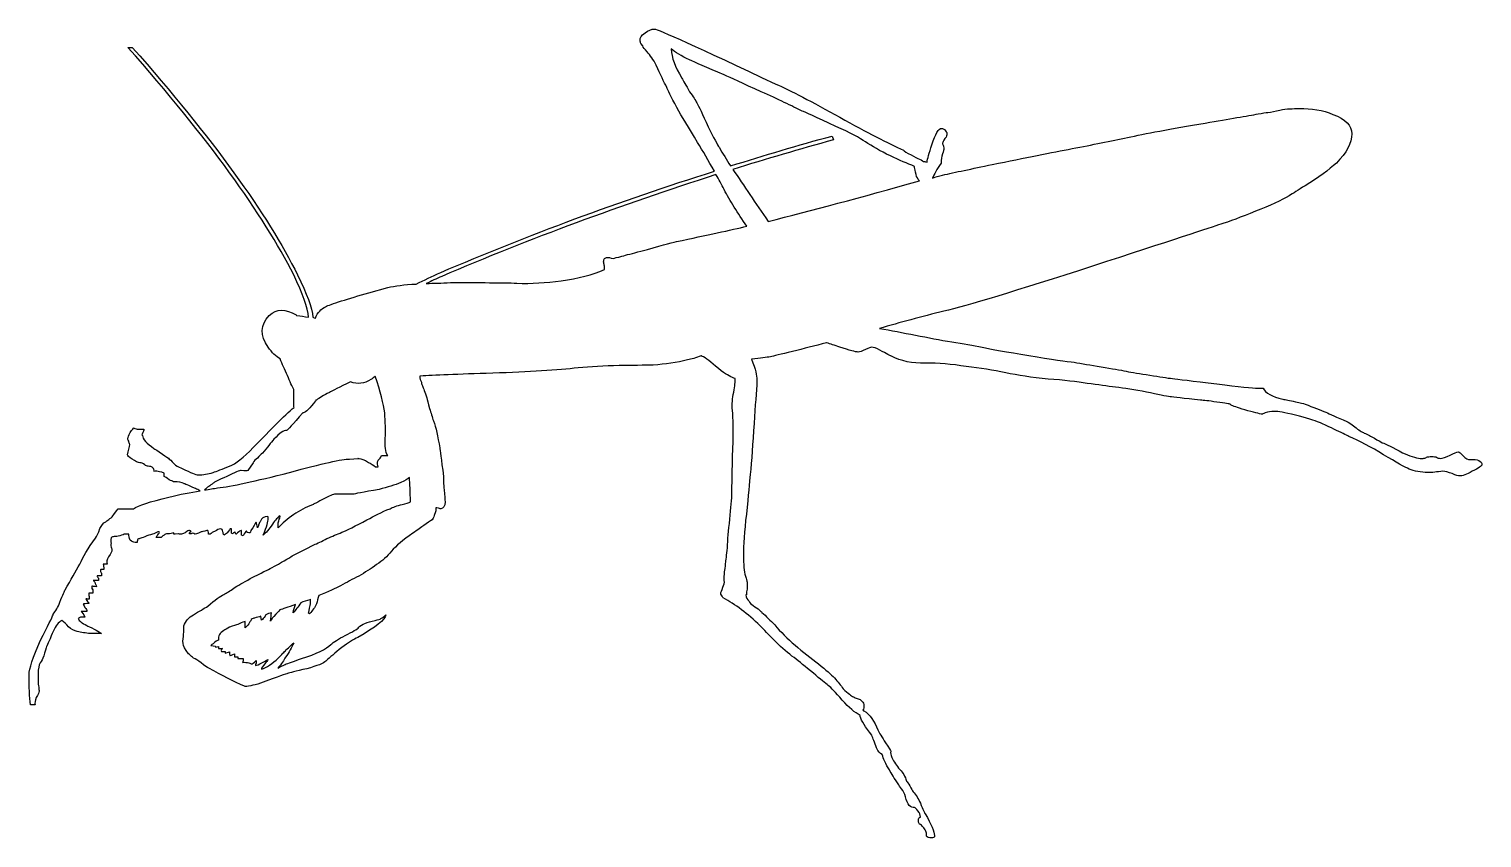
# Model space of a CAD drawing. Header units: centimetres. Extents: x -10.4 to 10.4, y -5.8 to 5.8.
import ezdxf

# ---------------------------------------------------------------- set-up
doc = ezdxf.new("R2010")
doc.units = ezdxf.units.CM
doc.header["$MEASUREMENT"] = 0
doc.layers.add('Camada 1', color=7, linetype='Continuous')

msp = doc.modelspace()

# ---------------------------------------------------------------- linework, layer by layer
at = {"layer": 'Camada 1'}
for points, knots in [([(8.27345, 4.57179), (8.12838, 4.63394), (7.96267, 4.65463), (7.79003, 4.65463), (7.79003, 4.65463), (7.70018, 4.65463), (7.61046, 4.65463), (7.5138, 4.63391), (7.5138, 4.63391), (7.44477, 4.6201), (7.38945, 4.60629), (7.34116, 4.59938), (7.34116, 4.59938), (7.30663, 4.59938), (7.26515, 4.58557), (7.20302, 4.57866), (7.20302, 4.57866), (7.04414, 4.55104), (6.79556, 4.50963), (6.44337, 4.44743), (6.44337, 4.44743), (5.94614, 4.36459), (5.57316, 4.29553), (5.33146, 4.24023), (5.33146, 4.24023), (5.08976, 4.19192), (4.82735, 4.13665), (4.53726, 4.08143), (4.53726, 4.08143), (4.2472, 4.02618), (3.86739, 3.95022), (3.3909, 3.85354), (3.3909, 3.85354), (3.09396, 3.79136), (2.85911, 3.74305), (2.67959, 3.70159), (2.67959, 3.70159), (2.63122, 3.68778), (2.57598, 3.67399), (2.53452, 3.66016), (2.53452, 3.66016), (2.5622, 3.70853), (2.59672, 3.78449), (2.65882, 3.87426), (2.65882, 3.87426), (2.65882, 3.92263), (2.66578, 3.96403), (2.67959, 4.00547), (2.67959, 4.00547), (2.69335, 4.0469), (2.70028, 4.06762), (2.70028, 4.07453), (2.70028, 4.07453), (2.70028, 4.08146), (2.70028, 4.09527), (2.69332, 4.11599), (2.69332, 4.11599), (2.68644, 4.13668), (2.67956, 4.14359), (2.67956, 4.15742), (2.67956, 4.15742), (2.67956, 4.1712), (2.69332, 4.19195), (2.71409, 4.22648), (2.71409, 4.22648), (2.74169, 4.2541), (2.74169, 4.27479), (2.74169, 4.28863), (2.74169, 4.28863), (2.74169, 4.30247), (2.74169, 4.31625), (2.721, 4.337), (2.721, 4.337), (2.70028, 4.36462), (2.67959, 4.37153), (2.66575, 4.37153), (2.66575, 4.37153), (2.62429, 4.37153), (2.57595, 4.29557), (2.52761, 4.13671), (2.52761, 4.13671), (2.48615, 4.01931), (2.46543, 3.92951), (2.45855, 3.88811), (2.45855, 3.88811), (2.43786, 3.88811), (2.4309, 3.89499), (2.42402, 3.89499), (2.42402, 3.89499), (2.40333, 3.89499), (2.38256, 3.91571), (2.34803, 3.92952), (2.34803, 3.92952), (2.32043, 3.94333), (2.27895, 3.96405), (2.23066, 3.9917), (2.23066, 3.9917), (2.16848, 4.01932), (2.12708, 4.04692), (2.12012, 4.06076), (2.12012, 4.06076), (1.89909, 4.15744), (1.60217, 4.30936), (1.20852, 4.53037), (1.20852, 4.53037), (0.80794, 4.75138), (0.50415, 4.91711), (0.29002, 5.00688), (0.29002, 5.00688), (-0.82178, 5.53172), (-1.40193, 5.79414), (-1.45027, 5.79414), (-1.45027, 5.79414), (-1.49168, 5.79414), (-1.53308, 5.77342), (-1.58145, 5.73889), (-1.58145, 5.73889), (-1.63667, 5.70436), (-1.65746, 5.66983), (-1.65051, 5.63531), (-1.65051, 5.63531), (-1.65051, 5.61462), (-1.65051, 5.60078), (-1.64363, 5.58694), (-1.64363, 5.58694), (-1.64363, 5.58694), (-1.61598, 5.55241), (-1.61598, 5.55241), (-1.61598, 5.55241), (-1.60907, 5.53169), (-1.58145, 5.5041), (-1.55386, 5.46957), (-1.55386, 5.46957), (-1.50549, 5.4143), (-1.46401, 5.35908), (-1.42263, 5.27619), (-1.42263, 5.27619), (-1.36043, 5.13808), (-1.31214, 5.03449), (-1.27068, 4.95853), (-1.27068, 4.95853), (-1.2638, 4.93088), (-1.20856, 4.8273), (-1.12571, 4.66847), (-1.12571, 4.66847), (-1.05663, 4.54417), (-0.95304, 4.37841), (-0.82874, 4.17124), (-0.82874, 4.17124), (-0.75275, 4.04694), (-0.67679, 3.90883), (-0.58702, 3.75688), (-0.58702, 3.75688), (-1.95441, 3.32873), (-3.2527, 2.84531), (-4.50963, 2.30662), (-4.50963, 2.30662), (-4.63393, 2.25137), (-4.75135, 2.19616), (-4.86182, 2.14086), (-4.86182, 2.14086), (-5.03446, 2.13395), (-5.16569, 2.11324), (-5.26928, 2.09255), (-5.26928, 2.09255), (-5.26928, 2.09255), (-5.53857, 2.01656), (-5.53857, 2.01656), (-5.53857, 2.01656), (-5.68364, 1.97513), (-5.82175, 1.93369), (-5.93222, 1.89914), (-5.93222, 1.89914), (-6.04964, 1.85771), (-6.12558, 1.83699), (-6.16011, 1.8163), (-6.16011, 1.8163), (-6.18776, 1.80246), (-6.22229, 1.78175), (-6.243, 1.75412), (-6.243, 1.75412), (-6.27065, 1.7265), (-6.29137, 1.69887), (-6.3052, 1.65051), (-6.3052, 1.65051), (-6.31901, 1.65742), (-6.32589, 1.65742), (-6.33973, 1.66432), (-6.33973, 1.66432), (-6.33973, 1.66432), (-6.33973, 1.66432), (-6.33973, 1.66432), (-6.33973, 1.66432), (-6.35354, 1.80243), (-6.4295, 2.00272), (-6.56074, 2.27204), (-6.56074, 2.27204), (-6.98885, 3.13531), (-7.77614, 4.22648), (-8.92946, 5.53172), (-8.92946, 5.53172), (-8.92946, 5.53172), (-8.99161, 5.53172), (-8.99161, 5.53172), (-8.99161, 5.53172), (-7.83834, 4.2265), (-7.05102, 3.13534), (-6.61594, 2.27208), (-6.61594, 2.27208), (-6.48471, 2.00276), (-6.41565, 1.80247), (-6.40181, 1.66436), (-6.40181, 1.66436), (-6.46399, 1.67817), (-6.51235, 1.68508), (-6.57445, 1.69198), (-6.57445, 1.69198), (-6.58141, 1.69889), (-6.58141, 1.69889), (-6.58141, 1.69889), (-6.58141, 1.69889), (-6.73336, 1.78866), (-6.85764, 1.78866), (-6.96813, 1.69198), (-6.96813, 1.69198), (-7.09243, 1.55387), (-7.09936, 1.40882), (-6.98194, 1.23618), (-6.98194, 1.23618), (-6.92672, 1.16022), (-6.87148, 1.09807), (-6.8093, 1.07044), (-6.8093, 1.07044), (-6.78165, 0.99445), (-6.74712, 0.91852), (-6.70569, 0.82872), (-6.70569, 0.82872), (-6.67116, 0.73895), (-6.63663, 0.6768), (-6.61592, 0.62846), (-6.61592, 0.62846), (-6.61592, 0.59393), (-6.61592, 0.54559), (-6.61592, 0.50419), (-6.61592, 0.50419), (-6.61592, 0.46966), (-6.61592, 0.43513), (-6.61592, 0.40058), (-6.61592, 0.40058), (-6.61592, 0.38677), (-6.61592, 0.37984), (-6.60899, 0.37293), (-6.60899, 0.37293), (-6.67805, 0.31771), (-6.76787, 0.23482), (-6.87836, 0.12433), (-6.87836, 0.12433), (-6.94742, 0.04834), (-7.051, -0.0553), (-7.19599, -0.20026), (-7.19599, -0.20026), (-7.3341, -0.34525), (-7.45152, -0.4351), (-7.53442, -0.46963), (-7.53442, -0.46963), (-7.63803, -0.51101), (-7.7209, -0.53869), (-7.76924, -0.55943), (-7.76924, -0.55943), (-7.8452, -0.58009), (-7.91423, -0.59396), (-7.98331, -0.59396), (-7.98331, -0.59396), (-8.02472, -0.59396), (-8.09377, -0.55943), (-8.20432, -0.50419), (-8.20432, -0.50419), (-8.23885, -0.49038), (-8.28028, -0.47651), (-8.30793, -0.45585), (-8.30793, -0.45585), (-8.34246, -0.42127), (-8.37008, -0.38679), (-8.3977, -0.36605), (-8.3977, -0.36605), (-8.41151, -0.35221), (-8.44607, -0.33152), (-8.49438, -0.29702), (-8.49438, -0.29702), (-8.56344, -0.24863), (-8.60487, -0.22098), (-8.61871, -0.2141), (-8.61871, -0.2141), (-8.72229, -0.14504), (-8.77751, -0.07596), (-8.78445, -0.02762), (-8.78445, -0.02762), (-8.78445, -0.02762), (-8.79136, -0.02071), (-8.79136, -0.02071), (-8.79136, -0.02071), (-8.79136, -0.01378), (-8.78445, -0.00693), (-8.77752, 0.01384), (-8.77752, 0.01384), (-8.77061, 0.02762), (-8.76371, 0.04146), (-8.76371, 0.06215), (-8.76371, 0.06215), (-8.76371, 0.06215), (-8.79136, 0.06215), (-8.8397, 0.06215), (-8.8397, 0.06215), (-8.86044, 0.06215), (-8.88807, 0.06906), (-8.90876, 0.08289), (-8.90876, 0.08289), (-8.90876, 0.08289), (-8.9295, 0.05527), (-8.95713, 0.01383), (-8.95713, 0.01383), (-8.97785, -0.0276), (-8.99166, -0.05528), (-8.99166, -0.06904), (-8.99166, -0.06904), (-8.99166, -0.07597), (-8.99166, -0.08978), (-8.97785, -0.11053), (-8.97785, -0.11053), (-8.97785, -0.12434), (-8.97092, -0.14503), (-8.96407, -0.15887), (-8.96407, -0.15887), (-8.97095, -0.19337), (-8.97785, -0.24862), (-8.9986, -0.30384), (-8.9986, -0.30384), (-8.9986, -0.31765), (-8.97786, -0.33837), (-8.92954, -0.36604), (-8.92954, -0.36604), (-8.88117, -0.40059), (-8.84667, -0.42126), (-8.81905, -0.42126), (-8.81905, -0.42126), (-8.79143, -0.42126), (-8.77759, -0.42817), (-8.74999, -0.44886), (-8.74999, -0.44886), (-8.73618, -0.46267), (-8.70856, -0.46963), (-8.70162, -0.46963), (-8.70162, -0.46963), (-8.67402, -0.46963), (-8.6464, -0.47651), (-8.63256, -0.49035), (-8.63256, -0.49035), (-8.61878, -0.50416), (-8.61184, -0.52485), (-8.61878, -0.53869), (-8.61878, -0.53869), (-8.56351, -0.53869), (-8.50826, -0.55245), (-8.47376, -0.56626), (-8.47376, -0.56626), (-8.47376, -0.56626), (-8.47376, -0.61465), (-8.47376, -0.61465), (-8.47376, -0.61465), (-8.45995, -0.6215), (-8.43233, -0.63531), (-8.39777, -0.66299), (-8.39777, -0.66299), (-8.37015, -0.6768), (-8.35634, -0.68365), (-8.33562, -0.69056), (-8.33562, -0.69056), (-8.26656, -0.69056), (-8.2182, -0.69752), (-8.1906, -0.71824), (-8.1906, -0.71824), (-8.18367, -0.71824), (-8.12154, -0.74586), (-8.02481, -0.78724), (-8.02481, -0.78724), (-7.99724, -0.80108), (-7.9834, -0.80796), (-7.95575, -0.82182), (-7.95575, -0.82182), (-8.09386, -0.84248), (-8.23893, -0.87016), (-8.40467, -0.91157), (-8.40467, -0.91157), (-8.67399, -0.97377), (-8.84666, -1.03587), (-8.90878, -1.07736), (-8.90878, -1.07736), (-8.90878, -1.07736), (-9.12978, -1.07733), (-9.12978, -1.07733), (-9.12978, -1.07733), (-9.13669, -1.08421), (-9.15738, -1.11188), (-9.19193, -1.16022), (-9.19193, -1.16022), (-9.22646, -1.20853), (-9.26789, -1.23616), (-9.30935, -1.2638), (-9.30935, -1.2638), (-9.34388, -1.28452), (-9.3715, -1.31905), (-9.39219, -1.36045), (-9.39219, -1.36045), (-9.41293, -1.42951), (-9.44056, -1.47097), (-9.45434, -1.49854), (-9.45434, -1.49854), (-9.56486, -1.64361), (-9.63391, -1.77479), (-9.68225, -1.87152), (-9.68225, -1.87152), (-9.7375, -1.9751), (-9.80655, -2.09941), (-9.88945, -2.23752), (-9.88945, -2.23752), (-9.89636, -2.25133), (-9.92398, -2.31348), (-9.96544, -2.41707), (-9.96544, -2.41707), (-9.99306, -2.49308), (-10.02759, -2.54142), (-10.06212, -2.58971), (-10.06212, -2.58971), (-10.06212, -2.59667), (-10.06212, -2.59667), (-10.06212, -2.59667), (-10.06212, -2.59667), (-10.0759, -2.6312), (-10.13811, -2.7555), (-10.24169, -2.96267), (-10.24169, -2.96267), (-10.35207, -3.21125), (-10.40735, -3.37016), (-10.40735, -3.45297), (-10.40735, -3.45297), (-10.40735, -3.63257), (-10.40044, -3.77759), (-10.38661, -3.88813), (-10.38661, -3.88813), (-10.38661, -3.88813), (-10.31755, -3.88813), (-10.31755, -3.88813), (-10.31755, -3.88813), (-10.33136, -3.86045), (-10.31755, -3.82593), (-10.30377, -3.78455), (-10.30377, -3.78455), (-10.27615, -3.73616), (-10.26234, -3.70854), (-10.26234, -3.6947), (-10.26234, -3.6947), (-10.26234, -3.68092), (-10.26925, -3.66012), (-10.26925, -3.63255), (-10.26925, -3.63255), (-10.27616, -3.61189), (-10.27616, -3.5773), (-10.27616, -3.53587), (-10.27616, -3.53587), (-10.28304, -3.45991), (-10.27616, -3.41157), (-10.27616, -3.39088), (-10.27616, -3.39088), (-10.26925, -3.32865), (-10.25542, -3.28727), (-10.23473, -3.26658), (-10.23473, -3.26658), (-10.21399, -3.23893), (-10.2002, -3.2044), (-10.18639, -3.14916), (-10.18639, -3.14916), (-10.16567, -3.0801), (-10.15877, -3.04558), (-10.15184, -3.04558), (-10.15184, -3.04558), (-10.13806, -3.0179), (-10.13115, -2.9834), (-10.10353, -2.942), (-10.10353, -2.942), (-10.08279, -2.87977), (-10.069, -2.83842), (-10.0621, -2.83842), (-10.0621, -2.83842), (-10.02757, -2.75553), (-9.98611, -2.70028), (-9.93777, -2.67959), (-9.93777, -2.67959), (-9.91015, -2.70028), (-9.87562, -2.73478), (-9.84109, -2.76936), (-9.84109, -2.76936), (-9.80656, -2.80389), (-9.75825, -2.82461), (-9.71679, -2.83842), (-9.71679, -2.83842), (-9.66152, -2.8522), (-9.59937, -2.85911), (-9.53031, -2.86599), (-9.53031, -2.86599), (-9.49578, -2.86599), (-9.44054, -2.86599), (-9.37148, -2.86599), (-9.37148, -2.86599), (-9.40601, -2.83842), (-9.43363, -2.82461), (-9.47506, -2.80387), (-9.47506, -2.80387), (-9.5234, -2.77619), (-9.56483, -2.76238), (-9.57867, -2.74862), (-9.57867, -2.74862), (-9.64773, -2.72094), (-9.68916, -2.68642), (-9.70297, -2.65194), (-9.70297, -2.65194), (-9.69606, -2.64503), (-9.68225, -2.6381), (-9.66844, -2.63122), (-9.66844, -2.63122), (-9.64775, -2.63122), (-9.62013, -2.63122), (-9.60629, -2.63122), (-9.60629, -2.63122), (-9.63389, -2.58285), (-9.64772, -2.56214), (-9.66151, -2.54835), (-9.66151, -2.54835), (-9.66151, -2.54835), (-9.57864, -2.54833), (-9.57864, -2.54833), (-9.57864, -2.54833), (-9.57864, -2.53449), (-9.58555, -2.51375), (-9.60626, -2.49308), (-9.60626, -2.49308), (-9.62698, -2.4585), (-9.63386, -2.44469), (-9.63386, -2.44469), (-9.63386, -2.44469), (-9.62008, -2.43784), (-9.59243, -2.43784), (-9.55102, -2.43784), (-9.55102, -2.43784), (-9.55102, -2.43784), (-9.55102, -2.42403), (-9.55102, -2.42403), (-9.55102, -2.42403), (-9.57864, -2.40329), (-9.58555, -2.38254), (-9.59243, -2.36878), (-9.59243, -2.36878), (-9.57865, -2.36878), (-9.56481, -2.37566), (-9.54409, -2.37566), (-9.54409, -2.37566), (-9.54409, -2.37566), (-9.54409, -2.33428), (-9.54409, -2.33428), (-9.54409, -2.33428), (-9.54409, -2.33428), (-9.551, -2.32047), (-9.551, -2.32047), (-9.551, -2.32047), (-9.551, -2.32047), (-9.551, -2.28589), (-9.551, -2.28589), (-9.551, -2.28589), (-9.551, -2.28589), (-9.49572, -2.28589), (-9.49572, -2.28589), (-9.49572, -2.28589), (-9.49572, -2.28589), (-9.49572, -2.23755), (-9.49572, -2.23755), (-9.49572, -2.23755), (-9.50263, -2.22374), (-9.50956, -2.22374), (-9.50956, -2.22374), (-9.50956, -2.22374), (-9.50956, -2.22374), (-9.50956, -2.18921), (-9.50956, -2.18921), (-9.50956, -2.18921), (-9.49572, -2.18921), (-9.47501, -2.18921), (-9.4405, -2.19617), (-9.4405, -2.19617), (-9.44741, -2.16849), (-9.46122, -2.1478), (-9.46122, -2.14087), (-9.46122, -2.14087), (-9.46813, -2.12015), (-9.47503, -2.1133), (-9.48884, -2.10632), (-9.48884, -2.10632), (-9.48884, -2.10632), (-9.41288, -2.10632), (-9.41288, -2.10632), (-9.41288, -2.10632), (-9.41288, -2.10632), (-9.41288, -2.07179), (-9.41288, -2.07179), (-9.41288, -2.07179), (-9.42666, -2.05803), (-9.42666, -2.05107), (-9.4336, -2.03726), (-9.4336, -2.03726), (-9.4336, -2.03726), (-9.37145, -2.03727), (-9.37145, -2.03727), (-9.37145, -2.03727), (-9.37145, -2.03727), (-9.37145, -2.00272), (-9.37145, -2.00272), (-9.37145, -2.00272), (-9.37838, -1.99584), (-9.38523, -1.98203), (-9.38523, -1.96131), (-9.38523, -1.96131), (-9.38523, -1.95446), (-9.38523, -1.95446), (-9.37835, -1.9475), (-9.37835, -1.9475), (-9.37835, -1.9475), (-9.37835, -1.9475), (-9.37835, -1.9475), (-9.37835, -1.9475), (-9.37835, -1.9475), (-9.33689, -1.94749), (-9.33689, -1.94749), (-9.33689, -1.94749), (-9.33689, -1.91296), (-9.34382, -1.88539), (-9.34382, -1.87155), (-9.34382, -1.87155), (-9.34382, -1.87155), (-9.28856, -1.87156), (-9.28856, -1.87156), (-9.28856, -1.87156), (-9.3024, -1.84391), (-9.29549, -1.80938), (-9.26787, -1.76798), (-9.26787, -1.76798), (-9.23334, -1.71964), (-9.2195, -1.68509), (-9.2195, -1.67127), (-9.2195, -1.67127), (-9.2195, -1.66439), (-9.2195, -1.64367), (-9.23331, -1.62986), (-9.23331, -1.62986), (-9.23331, -1.60224), (-9.24024, -1.58843), (-9.23331, -1.57461), (-9.23331, -1.57461), (-9.24024, -1.54008), (-9.23331, -1.51243), (-9.23331, -1.50558), (-9.23331, -1.50558), (-9.23331, -1.49177), (-9.23331, -1.49177), (-9.2195, -1.48484), (-9.2195, -1.48484), (-9.20572, -1.47793), (-9.19878, -1.47793), (-9.17119, -1.47793), (-9.17119, -1.47793), (-9.14354, -1.47793), (-9.11592, -1.47102), (-9.08139, -1.45721), (-9.08139, -1.45721), (-9.08139, -1.45721), (-9.08139, -1.45721), (-9.08139, -1.45721), (-9.08139, -1.45721), (-9.06067, -1.45721), (-9.05379, -1.45025), (-9.04686, -1.44343), (-9.04686, -1.44343), (-9.04686, -1.44343), (-8.9778, -1.44343), (-8.9778, -1.44343), (-8.9778, -1.44343), (-8.9778, -1.47105), (-8.9778, -1.49177), (-8.95708, -1.5263), (-8.95708, -1.5263), (-8.93634, -1.54702), (-8.90871, -1.56085), (-8.88802, -1.56085), (-8.88802, -1.56085), (-8.88802, -1.56085), (-8.86041, -1.56086), (-8.86041, -1.56086), (-8.86041, -1.56086), (-8.86041, -1.54014), (-8.85348, -1.52631), (-8.8466, -1.51249), (-8.8466, -1.51249), (-8.83969, -1.51249), (-8.82588, -1.50561), (-8.80514, -1.49865), (-8.80514, -1.49865), (-8.79136, -1.49865), (-8.76371, -1.48487), (-8.7223, -1.46415), (-8.7223, -1.46415), (-8.68087, -1.45724), (-8.64634, -1.44346), (-8.61872, -1.43655), (-8.61872, -1.43655), (-8.59798, -1.42274), (-8.57035, -1.4089), (-8.54276, -1.4089), (-8.54276, -1.4089), (-8.53583, -1.42271), (-8.54276, -1.42962), (-8.56345, -1.45028), (-8.56345, -1.45028), (-8.57726, -1.46412), (-8.58419, -1.47796), (-8.58419, -1.49177), (-8.58419, -1.49177), (-8.58419, -1.49177), (-8.51513, -1.49177), (-8.51513, -1.49177), (-8.51513, -1.49177), (-8.5082, -1.48484), (-8.50129, -1.47105), (-8.4737, -1.45722), (-8.4737, -1.45722), (-8.45989, -1.44344), (-8.44608, -1.43653), (-8.42533, -1.43653), (-8.42533, -1.43653), (-8.37702, -1.43653), (-8.35627, -1.4296), (-8.33556, -1.42272), (-8.33556, -1.42272), (-8.33556, -1.42272), (-8.33556, -1.44344), (-8.33556, -1.44344), (-8.33556, -1.44344), (-8.33556, -1.44344), (-8.31481, -1.44343), (-8.31481, -1.44343), (-8.31481, -1.44343), (-8.31481, -1.44343), (-8.2665, -1.43652), (-8.2665, -1.43652), (-8.2665, -1.43652), (-8.25959, -1.43652), (-8.25959, -1.43652), (-8.25269, -1.44343), (-8.25269, -1.44343), (-8.23891, -1.44343), (-8.23197, -1.44343), (-8.22507, -1.44343), (-8.22507, -1.44343), (-8.22507, -1.44343), (-8.20435, -1.43652), (-8.16985, -1.42271), (-8.16985, -1.42271), (-8.13532, -1.39503), (-8.12148, -1.38818), (-8.10765, -1.38818), (-8.10765, -1.38818), (-8.09384, -1.38818), (-8.08696, -1.39503), (-8.08696, -1.40199), (-8.08696, -1.40199), (-8.08696, -1.40887), (-8.09384, -1.40887), (-8.10765, -1.42959), (-8.10765, -1.42959), (-8.10765, -1.42959), (-8.10765, -1.43652), (-8.10765, -1.43652), (-8.10765, -1.43652), (-8.10765, -1.43652), (-8.08695, -1.43653), (-8.08695, -1.43653), (-8.08695, -1.43653), (-8.08007, -1.4296), (-8.06623, -1.4296), (-8.0593, -1.4296), (-8.0593, -1.4296), (-8.05242, -1.4296), (-8.04554, -1.43653), (-8.03173, -1.44341), (-8.03173, -1.44341), (-8.03173, -1.44341), (-7.9972, -1.4365), (-7.94196, -1.40886), (-7.94196, -1.40886), (-7.935, -1.40886), (-7.90741, -1.40198), (-7.85907, -1.38817), (-7.85907, -1.38817), (-7.83838, -1.38817), (-7.83838, -1.40198), (-7.83838, -1.44342), (-7.83838, -1.44342), (-7.83838, -1.44342), (-7.81073, -1.44341), (-7.81073, -1.44341), (-7.81073, -1.44341), (-7.79001, -1.4296), (-7.7762, -1.40886), (-7.74855, -1.402), (-7.74855, -1.402), (-7.71402, -1.3812), (-7.68643, -1.36745), (-7.66574, -1.36745), (-7.66574, -1.36745), (-7.64497, -1.36745), (-7.63121, -1.38121), (-7.63121, -1.40886), (-7.63121, -1.40886), (-7.62425, -1.42267), (-7.62425, -1.43651), (-7.6174, -1.4572), (-7.6174, -1.4572), (-7.60359, -1.45024), (-7.57594, -1.43651), (-7.56903, -1.42267), (-7.56903, -1.42267), (-7.54138, -1.38814), (-7.52762, -1.36742), (-7.52762, -1.36742), (-7.52762, -1.36742), (-7.52762, -1.36742), (-7.50685, -1.36742), (-7.50685, -1.36742), (-7.50685, -1.36742), (-7.50685, -1.37433), (-7.50685, -1.38814), (-7.50685, -1.40883), (-7.50685, -1.40883), (-7.51381, -1.42264), (-7.50685, -1.42955), (-7.49997, -1.43648), (-7.49997, -1.43648), (-7.48613, -1.42955), (-7.47232, -1.42267), (-7.45856, -1.40883), (-7.45856, -1.40883), (-7.4516, -1.42955), (-7.44472, -1.44338), (-7.44472, -1.44338), (-7.44472, -1.44338), (-7.43776, -1.44338), (-7.43091, -1.42957), (-7.40326, -1.40883), (-7.40326, -1.40883), (-7.3895, -1.39499), (-7.36873, -1.38814), (-7.36185, -1.38814), (-7.36185, -1.38814), (-7.36185, -1.38814), (-7.36185, -1.40195), (-7.36185, -1.42267), (-7.36185, -1.42267), (-7.36185, -1.43648), (-7.36185, -1.44339), (-7.36185, -1.4572), (-7.36185, -1.4572), (-7.36185, -1.4572), (-7.34113, -1.46411), (-7.34113, -1.46411), (-7.34113, -1.46411), (-7.32041, -1.4227), (-7.29964, -1.40199), (-7.29276, -1.39503), (-7.29276, -1.39503), (-7.29276, -1.41577), (-7.27207, -1.42271), (-7.23751, -1.42271), (-7.23751, -1.42271), (-7.23751, -1.40202), (-7.23058, -1.38122), (-7.20298, -1.35365), (-7.20298, -1.35365), (-7.16845, -1.2984), (-7.15461, -1.27078), (-7.15461, -1.27078), (-7.15461, -1.27078), (-7.14773, -1.28459), (-7.14077, -1.31219), (-7.13389, -1.35365), (-7.13389, -1.35365), (-7.12696, -1.33984), (-7.12008, -1.32603), (-7.12008, -1.31222), (-7.12008, -1.31222), (-7.10627, -1.27764), (-7.09936, -1.26391), (-7.09243, -1.25697), (-7.09243, -1.25697), (-7.07867, -1.21556), (-7.04414, -1.18791), (-6.98885, -1.18791), (-6.98885, -1.18791), (-6.98197, -1.18791), (-6.98197, -1.20172), (-6.98197, -1.22241), (-6.98197, -1.22241), (-6.98197, -1.25699), (-7.00266, -1.33298), (-7.05103, -1.45725), (-7.05103, -1.45725), (-7.0165, -1.42272), (-6.96816, -1.37438), (-6.9198, -1.29842), (-6.9198, -1.29842), (-6.87839, -1.23624), (-6.84386, -1.20174), (-6.81619, -1.181), (-6.81619, -1.181), (-6.81619, -1.181), (-6.80931, -1.18791), (-6.80931, -1.18791), (-6.80931, -1.18791), (-6.81619, -1.21556), (-6.83003, -1.24313), (-6.83696, -1.27766), (-6.83696, -1.27766), (-6.83696, -1.27766), (-6.83696, -1.35367), (-6.83696, -1.35367), (-6.83696, -1.35367), (-6.78166, -1.28464), (-6.7057, -1.22241), (-6.61593, -1.16031), (-6.61593, -1.16031), (-6.53306, -1.10499), (-6.44329, -1.05673), (-6.34656, -1.02217), (-6.34656, -1.02217), (-6.33968, -1.01521), (-6.32587, -1.01521), (-6.32587, -1.00839), (-6.32587, -1.00839), (-6.29134, -0.99458), (-6.25681, -0.97384), (-6.20157, -0.94616), (-6.20157, -0.94616), (-6.10486, -0.89097), (-6.04962, -0.87025), (-6.02197, -0.87025), (-6.02197, -0.87025), (-5.86314, -0.87025), (-5.78027, -0.87025), (-5.75956, -0.87025), (-5.75956, -0.87025), (-5.75268, -0.86329), (-5.62145, -0.84257), (-5.39356, -0.80119), (-5.39356, -0.80119), (-5.26926, -0.76666), (-5.16567, -0.73899), (-5.08278, -0.70448), (-5.08278, -0.70448), (-5.0206, -0.67691), (-4.9792, -0.64923), (-4.95851, -0.62852), (-4.95851, -0.62852), (-4.95155, -0.71835), (-4.94467, -0.83574), (-4.94467, -0.98076), (-4.94467, -0.98076), (-4.96539, -0.98769), (-5.00687, -1.00841), (-5.06209, -1.01526), (-5.06209, -1.01526), (-5.13115, -1.03598), (-5.2002, -1.05675), (-5.23473, -1.07746), (-5.23473, -1.07746), (-5.35903, -1.12583), (-5.46262, -1.18104), (-5.5662, -1.23629), (-5.5662, -1.23629), (-5.73199, -1.32609), (-5.85626, -1.38824), (-5.92535, -1.41584), (-5.92535, -1.41584), (-5.99441, -1.44349), (-6.06346, -1.47111), (-6.1394, -1.50567), (-6.1394, -1.50567), (-6.21541, -1.54708), (-6.27751, -1.5747), (-6.32588, -1.59544), (-6.32588, -1.59544), (-6.43634, -1.65069), (-6.53308, -1.70593), (-6.63666, -1.75427), (-6.63666, -1.75427), (-6.69191, -1.7888), (-6.78861, -1.84404), (-6.9336, -1.92691), (-6.9336, -1.92691), (-6.97509, -1.9476), (-7.07867, -1.99597), (-7.23747, -2.07883), (-7.23747, -2.07883), (-7.34108, -2.13408), (-7.42395, -2.18241), (-7.47226, -2.217), (-7.47226, -2.217), (-7.52756, -2.2515), (-7.57584, -2.286), (-7.6173, -2.30675), (-7.6173, -2.30675), (-7.66567, -2.32744), (-7.7416, -2.38269), (-7.84519, -2.47254), (-7.84519, -2.47254), (-7.90041, -2.50709), (-7.96946, -2.5485), (-8.05236, -2.59684), (-8.05236, -2.59684), (-8.12142, -2.63137), (-8.16288, -2.68659), (-8.1905, -2.75567), (-8.1905, -2.75567), (-8.1905, -2.80401), (-8.1905, -2.87992), (-8.20431, -2.97668), (-8.20431, -2.97668), (-8.20431, -3.01806), (-8.1905, -3.05957), (-8.15594, -3.10783), (-8.15594, -3.10783), (-8.12829, -3.15622), (-8.09376, -3.18384), (-8.05236, -3.2184), (-8.05236, -3.2184), (-8.02471, -3.22525), (-7.9833, -3.25293), (-7.9419, -3.28743), (-7.9419, -3.28743), (-7.89353, -3.32881), (-7.85205, -3.35649), (-7.83136, -3.36339), (-7.83136, -3.36339), (-7.64488, -3.46697), (-7.47224, -3.55672), (-7.32037, -3.6189), (-7.32037, -3.6189), (-7.32037, -3.6189), (-7.31344, -3.62581), (-7.31344, -3.62581), (-7.31344, -3.62581), (-7.31344, -3.62581), (-7.31344, -3.62581), (-7.31344, -3.62581), (-7.31344, -3.62581), (-7.25132, -3.6189), (-7.16149, -3.60509), (-7.05103, -3.56366), (-7.05103, -3.56366), (-6.83698, -3.48079), (-6.71956, -3.44624), (-6.70572, -3.43939), (-6.70572, -3.43939), (-6.67807, -3.43246), (-6.5883, -3.40484), (-6.42949, -3.37033), (-6.42949, -3.37033), (-6.27754, -3.32884), (-6.18777, -3.29434), (-6.15326, -3.25981), (-6.15326, -3.25981), (-6.09801, -3.20456), (-6.02896, -3.14932), (-5.92537, -3.06643), (-5.92537, -3.06643), (-5.8356, -2.9974), (-5.75958, -2.94901), (-5.69748, -2.92144), (-5.69748, -2.92144), (-5.44195, -2.77637), (-5.30383, -2.66593), (-5.29687, -2.59685), (-5.29687, -2.59685), (-5.32452, -2.62442), (-5.34524, -2.63823), (-5.36593, -2.6521), (-5.36593, -2.6521), (-5.37974, -2.66591), (-5.40739, -2.66591), (-5.44882, -2.67975), (-5.44882, -2.67975), (-5.56624, -2.70044), (-5.64218, -2.73494), (-5.68364, -2.77635), (-5.68364, -2.77635), (-5.70433, -2.80403), (-5.77341, -2.83858), (-5.877, -2.89377), (-5.877, -2.89377), (-5.97371, -2.94216), (-6.04964, -2.9905), (-6.08417, -3.02503), (-6.08417, -3.02503), (-6.14637, -3.08718), (-6.29137, -3.15624), (-6.50541, -3.22524), (-6.50541, -3.22524), (-6.61593, -3.26673), (-6.69882, -3.29432), (-6.74023, -3.30816), (-6.74023, -3.30816), (-6.77476, -3.32882), (-6.80929, -3.34269), (-6.84381, -3.36341), (-6.84381, -3.36341), (-6.78859, -3.30126), (-6.75404, -3.24599), (-6.73335, -3.20458), (-6.73335, -3.20458), (-6.67805, -3.13552), (-6.64352, -3.06644), (-6.61593, -2.99741), (-6.61593, -2.99741), (-6.64353, -3.02503), (-6.67805, -3.05959), (-6.72639, -3.10099), (-6.72639, -3.10099), (-6.74711, -3.12861), (-6.78859, -3.16317), (-6.83693, -3.21841), (-6.83693, -3.21841), (-6.91974, -3.29435), (-7.00261, -3.35652), (-7.07863, -3.37724), (-7.07863, -3.37724), (-7.07863, -3.35652), (-7.05786, -3.32885), (-7.03026, -3.30128), (-7.03026, -3.30128), (-7.00954, -3.27366), (-6.9888, -3.25294), (-6.9888, -3.2391), (-6.9888, -3.2391), (-6.9888, -3.2391), (-7.01645, -3.25291), (-7.07167, -3.28744), (-7.07167, -3.28744), (-7.11316, -3.30816), (-7.14768, -3.32199), (-7.16144, -3.32199), (-7.16144, -3.32199), (-7.1684, -3.30818), (-7.16144, -3.30127), (-7.15456, -3.29434), (-7.15456, -3.29434), (-7.15456, -3.29434), (-7.15456, -3.25293), (-7.15456, -3.25293), (-7.15456, -3.25293), (-7.18909, -3.28746), (-7.20978, -3.30127), (-7.22362, -3.30127), (-7.22362, -3.30127), (-7.23743, -3.28746), (-7.25815, -3.28746), (-7.25815, -3.28746), (-7.25815, -3.28746), (-7.2858, -3.2805), (-7.3134, -3.27368), (-7.34792, -3.2805), (-7.34792, -3.2805), (-7.34104, -3.26674), (-7.34104, -3.246), (-7.34104, -3.22525), (-7.34104, -3.22525), (-7.34104, -3.22525), (-7.417, -3.22524), (-7.417, -3.22524), (-7.417, -3.22524), (-7.417, -3.22524), (-7.417, -3.19767), (-7.417, -3.19767), (-7.417, -3.19767), (-7.417, -3.19767), (-7.46536, -3.19767), (-7.46536, -3.19767), (-7.46536, -3.19767), (-7.46536, -3.19767), (-7.46536, -3.15624), (-7.46536, -3.15624), (-7.46536, -3.15624), (-7.49989, -3.17002), (-7.52061, -3.18386), (-7.52754, -3.18386), (-7.52754, -3.18386), (-7.53442, -3.17002), (-7.53442, -3.15624), (-7.53442, -3.12861), (-7.53442, -3.12861), (-7.53442, -3.12861), (-7.59662, -3.14933), (-7.59662, -3.14933), (-7.59662, -3.14933), (-7.59662, -3.14933), (-7.59662, -3.12165), (-7.59662, -3.12165), (-7.59662, -3.12165), (-7.59662, -3.12165), (-7.65184, -3.12166), (-7.65184, -3.12166), (-7.65184, -3.12166), (-7.65872, -3.101), (-7.65184, -3.08716), (-7.63803, -3.08028), (-7.63803, -3.08028), (-7.63803, -3.08028), (-7.69325, -3.08028), (-7.69325, -3.08028), (-7.69325, -3.08028), (-7.69325, -3.08028), (-7.69325, -3.0526), (-7.69325, -3.0526), (-7.69325, -3.0526), (-7.70709, -3.0526), (-7.71397, -3.05959), (-7.73474, -3.05959), (-7.73474, -3.05959), (-7.73474, -3.05959), (-7.73474, -3.04578), (-7.73474, -3.04578), (-7.73474, -3.04578), (-7.73474, -3.04578), (-7.8038, -3.03885), (-7.8038, -3.03885), (-7.8038, -3.03885), (-7.78999, -3.02507), (-7.78303, -3.01811), (-7.76927, -3.01123), (-7.76927, -3.01123), (-7.74162, -2.98361), (-7.71397, -2.96289), (-7.69326, -2.96289), (-7.69326, -2.96289), (-7.70022, -2.90069), (-7.67254, -2.8524), (-7.61732, -2.82478), (-7.61732, -2.82478), (-7.60351, -2.81094), (-7.56895, -2.7971), (-7.53443, -2.77639), (-7.53443, -2.77639), (-7.47921, -2.75573), (-7.43772, -2.74186), (-7.41701, -2.73498), (-7.41701, -2.73498), (-7.38944, -2.72117), (-7.35489, -2.70738), (-7.31343, -2.69355), (-7.31343, -2.69355), (-7.31343, -2.69355), (-7.31343, -2.7834), (-7.31343, -2.7834), (-7.31343, -2.7834), (-7.28583, -2.7626), (-7.25818, -2.73501), (-7.24437, -2.70051), (-7.24437, -2.70051), (-7.23056, -2.68667), (-7.22368, -2.67283), (-7.22368, -2.66598), (-7.22368, -2.66598), (-7.20296, -2.65217), (-7.18913, -2.64526), (-7.17531, -2.64526), (-7.17531, -2.64526), (-7.14771, -2.63145), (-7.11319, -2.63145), (-7.08554, -2.61758), (-7.08554, -2.61758), (-7.08554, -2.63142), (-7.07866, -2.65216), (-7.07866, -2.67283), (-7.07866, -2.67283), (-7.05789, -2.66598), (-7.04413, -2.6383), (-7.02336, -2.61758), (-7.02336, -2.61758), (-7.02336, -2.60377), (-7.01648, -2.60377), (-7.01648, -2.59692), (-7.01648, -2.59692), (-6.98883, -2.58308), (-6.96123, -2.5762), (-6.93359, -2.56924), (-6.93359, -2.56924), (-6.94052, -2.60377), (-6.94052, -2.6383), (-6.9474, -2.68666), (-6.9474, -2.68666), (-6.94052, -2.666), (-6.91287, -2.63144), (-6.87146, -2.58998), (-6.87146, -2.58998), (-6.85069, -2.56926), (-6.83693, -2.5486), (-6.81616, -2.52786), (-6.81616, -2.52786), (-6.77475, -2.51402), (-6.69882, -2.48637), (-6.58827, -2.45185), (-6.58827, -2.45185), (-6.60208, -2.48638), (-6.61592, -2.52786), (-6.6228, -2.56927), (-6.6228, -2.56927), (-6.58827, -2.52789), (-6.55374, -2.48638), (-6.51234, -2.4243), (-6.51234, -2.4243), (-6.47781, -2.41046), (-6.42945, -2.39662), (-6.38111, -2.38281), (-6.38111, -2.38281), (-6.38111, -2.37593), (-6.37423, -2.37593), (-6.37423, -2.37593), (-6.37423, -2.37593), (-6.37423, -2.40355), (-6.37423, -2.43118), (-6.38111, -2.4657), (-6.38111, -2.4657), (-6.39492, -2.52095), (-6.40183, -2.56238), (-6.40183, -2.57624), (-6.40183, -2.57624), (-6.40183, -2.57624), (-6.38807, -2.58312), (-6.38807, -2.58312), (-6.38807, -2.58312), (-6.34658, -2.53478), (-6.31206, -2.49337), (-6.29136, -2.43815), (-6.29136, -2.43815), (-6.27752, -2.40357), (-6.27064, -2.36214), (-6.25683, -2.32073), (-6.25683, -2.32073), (-6.11872, -2.26548), (-6.01513, -2.21715), (-5.94605, -2.18256), (-5.94605, -2.18256), (-5.85628, -2.13422), (-5.77341, -2.08588), (-5.68364, -2.04445), (-5.68364, -2.04445), (-5.59387, -1.98923), (-5.511, -1.94087), (-5.42811, -1.87869), (-5.42811, -1.87869), (-5.34524, -1.82344), (-5.27616, -1.76127), (-5.21406, -1.68531), (-5.21406, -1.68531), (-5.15188, -1.60937), (-5.0483, -1.52648), (-4.91019, -1.4298), (-4.91019, -1.4298), (-4.84113, -1.38141), (-4.78589, -1.34), (-4.75136, -1.31931), (-4.75136, -1.31931), (-4.70299, -1.28478), (-4.66159, -1.25713), (-4.63394, -1.23642), (-4.63394, -1.23642), (-4.61325, -1.20189), (-4.59941, -1.18117), (-4.59941, -1.16048), (-4.59941, -1.16048), (-4.57872, -1.12595), (-4.57872, -1.09142), (-4.57872, -1.06375), (-4.57872, -1.06375), (-4.57872, -1.06375), (-4.5649, -1.06376), (-4.5649, -1.06376), (-4.5649, -1.06376), (-4.53037, -1.0776), (-4.51653, -1.0776), (-4.50965, -1.0776), (-4.50965, -1.0776), (-4.46819, -1.0776), (-4.44747, -1.04307), (-4.44747, -0.98092), (-4.44747, -0.98092), (-4.44747, -0.94634), (-4.45443, -0.89115), (-4.46128, -0.80825), (-4.46128, -0.80825), (-4.46816, -0.7185), (-4.47512, -0.66328), (-4.46816, -0.61492), (-4.46816, -0.61492), (-4.50269, -0.36632), (-4.52346, -0.2282), (-4.52346, -0.20744), (-4.52346, -0.20744), (-4.55103, -0.0417), (-4.57868, 0.08953), (-4.61323, 0.1793), (-4.61323, 0.1793), (-4.63392, 0.23452), (-4.64776, 0.29672), (-4.66845, 0.35885), (-4.66845, 0.35885), (-4.68914, 0.43484), (-4.70298, 0.49006), (-4.70986, 0.51077), (-4.70986, 0.51077), (-4.73751, 0.59366), (-4.75823, 0.64888), (-4.77206, 0.68341), (-4.77206, 0.68341), (-4.77894, 0.69722), (-4.78587, 0.71106), (-4.78587, 0.71794), (-4.78587, 0.71794), (-4.78587, 0.73175), (-4.78587, 0.73868), (-4.79275, 0.75247), (-4.79275, 0.75247), (-4.79971, 0.76628), (-4.80656, 0.78012), (-4.80656, 0.7939), (-4.80656, 0.7939), (-4.80656, 0.80774), (-4.80656, 0.82152), (-4.80656, 0.82152), (-4.80656, 0.82152), (-4.80656, 0.82152), (-4.80656, 0.82152), (-4.79968, 0.82152), (-4.79968, 0.82152), (-4.6132, 0.83533), (-4.26789, 0.84917), (-3.76378, 0.86295), (-3.76378, 0.86295), (-3.2389, 0.88369), (-2.83147, 0.91132), (-2.5414, 0.93894), (-2.5414, 0.93894), (-2.36876, 0.95963), (-2.16847, 0.96656), (-1.9544, 0.97347), (-1.9544, 0.97347), (-1.67817, 0.97347), (-1.51239, 0.9804), (-1.46402, 0.9804), (-1.46402, 0.9804), (-1.29138, 0.99418), (-1.12567, 1.01493), (-0.97372, 1.05636), (-0.97372, 1.05636), (-0.91847, 1.06324), (-0.84942, 1.08398), (-0.78034, 1.11158), (-0.78034, 1.11158), (-0.77341, 1.10467), (-0.75965, 1.10467), (-0.74581, 1.09777), (-0.74581, 1.09777), (-0.74581, 1.09777), (-0.74581, 1.09777), (-0.74581, 1.09777), (-0.74581, 1.09777), (-0.68361, 1.06322), (-0.60767, 0.99416), (-0.49028, 0.89751), (-0.49028, 0.89751), (-0.40739, 0.83536), (-0.33836, 0.80083), (-0.28999, 0.78699), (-0.28999, 0.78699), (-0.28999, 0.74558), (-0.29695, 0.68341), (-0.31076, 0.59363), (-0.31076, 0.59363), (-0.33145, 0.50386), (-0.33836, 0.42099), (-0.33145, 0.33122), (-0.33145, 0.33122), (-0.31767, 0.2207), (-0.31767, 0.04116), (-0.32452, -0.21438), (-0.32452, -0.21438), (-0.33145, -0.54588), (-0.33833, -0.75992), (-0.33833, -0.84978), (-0.33833, -0.84978), (-0.33833, -0.93955), (-0.35211, -1.0638), (-0.36598, -1.22959), (-0.36598, -1.22959), (-0.38667, -1.38842), (-0.40051, -1.52653), (-0.40051, -1.637), (-0.40051, -1.637), (-0.41432, -1.74058), (-0.4212, -1.81657), (-0.42811, -1.86489), (-0.42811, -1.86489), (-0.42811, -1.87182), (-0.42811, -1.90632), (-0.44192, -1.98231), (-0.44192, -1.98231), (-0.44885, -2.03065), (-0.44885, -2.07208), (-0.44885, -2.10658), (-0.44885, -2.10658), (-0.44192, -2.13423), (-0.44885, -2.16876), (-0.46957, -2.20329), (-0.46957, -2.20329), (-0.48338, -2.25163), (-0.49717, -2.27923), (-0.49717, -2.29306), (-0.49717, -2.29306), (-0.49717, -2.30689), (-0.48339, -2.32074), (-0.46957, -2.34831), (-0.46957, -2.34831), (-0.46957, -2.34831), (-0.46261, -2.34831), (-0.46261, -2.35524), (-0.46261, -2.35524), (-0.28997, -2.44501), (-0.1173, -2.58313), (0.0691, -2.75582), (0.0691, -2.75582), (0.11744, -2.80416), (0.18652, -2.88705), (0.29013, -2.98371), (0.29013, -2.98371), (0.38684, -3.08039), (0.4697, -3.14947), (0.55254, -3.21154), (0.55254, -3.21154), (0.62855, -3.26686), (0.71145, -3.3428), (0.82877, -3.43257), (0.82877, -3.43257), (0.93235, -3.52234), (1.00141, -3.57759), (1.0429, -3.61217), (1.0429, -3.61217), (1.08431, -3.63974), (1.14651, -3.7088), (1.24311, -3.81931), (1.24311, -3.81931), (1.33984, -3.9298), (1.42274, -3.99883), (1.49867, -4.04026), (1.49867, -4.04026), (1.49867, -4.04026), (1.49867, -4.05407), (1.49867, -4.05407), (1.49867, -4.05407), (1.51936, -4.11625), (1.57468, -4.20602), (1.66443, -4.32347), (1.66443, -4.32347), (1.68515, -4.36485), (1.70584, -4.42705), (1.73351, -4.50296), (1.73351, -4.50296), (1.7542, -4.55821), (1.78185, -4.58588), (1.81638, -4.59969), (1.81638, -4.59969), (1.83014, -4.65494), (1.86467, -4.7378), (1.91996, -4.8207), (1.91996, -4.8207), (1.94756, -4.87595), (1.98902, -4.93804), (2.04423, -5.02094), (2.04423, -5.02094), (2.05114, -5.03475), (2.07185, -5.06237), (2.0926, -5.09), (2.0926, -5.09), (2.1202, -5.12453), (2.13401, -5.159), (2.14785, -5.20742), (2.14785, -5.20742), (2.17545, -5.31786), (2.22379, -5.36625), (2.279, -5.35934), (2.279, -5.35934), (2.28599, -5.35934), (2.29977, -5.37315), (2.32737, -5.40768), (2.32737, -5.40768), (2.35502, -5.43528), (2.3619, -5.46293), (2.3619, -5.49748), (2.3619, -5.49748), (2.35502, -5.49748), (2.34812, -5.49748), (2.34121, -5.51126), (2.34121, -5.51126), (2.33433, -5.51126), (2.33433, -5.53198), (2.33433, -5.54581), (2.33433, -5.54581), (2.33433, -5.58034), (2.34811, -5.60106), (2.3619, -5.60106), (2.3619, -5.60106), (2.38262, -5.6149), (2.40339, -5.63559), (2.43096, -5.677), (2.43096, -5.677), (2.43792, -5.69081), (2.4448, -5.70465), (2.45168, -5.72534), (2.45168, -5.72534), (2.45168, -5.73915), (2.45168, -5.74606), (2.45168, -5.76675), (2.45168, -5.76675), (2.45861, -5.78056), (2.48621, -5.7944), (2.52071, -5.7944), (2.52071, -5.7944), (2.54151, -5.7944), (2.5622, -5.78749), (2.5622, -5.78059), (2.5622, -5.78059), (2.5622, -5.78059), (2.5622, -5.7599), (2.5622, -5.7599), (2.5622, -5.7599), (2.5622, -5.70465), (2.52071, -5.60107), (2.43094, -5.44912), (2.43094, -5.44912), (2.42406, -5.43531), (2.39641, -5.38692), (2.36188, -5.2972), (2.36188, -5.2972), (2.33431, -5.22814), (2.29976, -5.17978), (2.2583, -5.13146), (2.2583, -5.13146), (2.25142, -5.11765), (2.23073, -5.09003), (2.20996, -5.04859), (2.20996, -5.04859), (2.18927, -5.01404), (2.17543, -4.98636), (2.16167, -4.97953), (2.16167, -4.97953), (2.16167, -4.96572), (2.15471, -4.94498), (2.13402, -4.91047), (2.13402, -4.91047), (2.12021, -4.87594), (2.10634, -4.85522), (2.08565, -4.83446), (2.08565, -4.83446), (2.03731, -4.77921), (1.99588, -4.72397), (1.96823, -4.66872), (1.96823, -4.66872), (1.94754, -4.62729), (1.94063, -4.59972), (1.9337, -4.57204), (1.9337, -4.57204), (1.94063, -4.56513), (1.94063, -4.55132), (1.94063, -4.55132), (1.94063, -4.55132), (1.94063, -4.54447), (1.91301, -4.50298), (1.86464, -4.4339), (1.86464, -4.4339), (1.80939, -4.34413), (1.77487, -4.28891), (1.75418, -4.24745), (1.75418, -4.24745), (1.70581, -4.12315), (1.63676, -4.02647), (1.55386, -3.97122), (1.55386, -3.97122), (1.55386, -3.97122), (1.5401, -3.96431), (1.5401, -3.96431), (1.5401, -3.96431), (1.54698, -3.9574), (1.54698, -3.94365), (1.55386, -3.92978), (1.55386, -3.92978), (1.55386, -3.91597), (1.55386, -3.89523), (1.55386, -3.88141), (1.55386, -3.88141), (1.54698, -3.85381), (1.53317, -3.84), (1.49864, -3.81238), (1.49864, -3.81238), (1.43652, -3.79166), (1.40884, -3.77783), (1.40199, -3.77097), (1.40199, -3.77097), (1.37434, -3.76398), (1.326, -3.7226), (1.25695, -3.6604), (1.25695, -3.6604), (1.22242, -3.60518), (1.18101, -3.56377), (1.13265, -3.5016), (1.13265, -3.5016), (1.08431, -3.45323), (1.00838, -3.39114), (0.90479, -3.30136), (0.90479, -3.30136), (0.79425, -3.21849), (0.6769, -3.12872), (0.56636, -3.03201), (0.56636, -3.03201), (0.4559, -2.94224), (0.35919, -2.83865), (0.27627, -2.74192), (0.27627, -2.74192), (0.21415, -2.67982), (0.152, -2.61762), (0.08987, -2.56237), (0.08987, -2.56237), (0.08294, -2.54859), (0.04153, -2.51403), (-0.03448, -2.46569), (-0.03448, -2.46569), (-0.06208, -2.44497), (-0.08277, -2.42431), (-0.0966, -2.39663), (-0.0966, -2.39663), (-0.0966, -2.39663), (-0.0966, -2.39663), (-0.0966, -2.39663), (-0.0966, -2.39663), (-0.11729, -2.37594), (-0.13113, -2.35522), (-0.13806, -2.31376), (-0.13806, -2.31376), (-0.13806, -2.31376), (-0.13111, -2.31378), (-0.13111, -2.31378), (-0.13111, -2.31378), (-0.13111, -2.29306), (-0.13111, -2.2724), (-0.12423, -2.25163), (-0.12423, -2.25163), (-0.11727, -2.21713), (-0.11727, -2.19641), (-0.11727, -2.18257), (-0.11727, -2.18257), (-0.11727, -2.15495), (-0.11727, -2.13423), (-0.12423, -2.11357), (-0.12423, -2.11357), (-0.13111, -2.07899), (-0.13804, -2.05832), (-0.14492, -2.04449), (-0.14492, -2.04449), (-0.16564, -1.97543), (-0.17257, -1.87873), (-0.17257, -1.74062), (-0.17257, -1.74062), (-0.17257, -1.60251), (-0.15879, -1.40915), (-0.13111, -1.15362), (-0.13111, -1.15362), (-0.10354, -0.8843), (-0.08277, -0.69782), (-0.07586, -0.58731), (-0.07586, -0.58731), (-0.05517, -0.3871), (-0.04133, -0.14535), (-0.02064, 0.14471), (-0.02064, 0.14471), (-0.00683, 0.40024), (0.01391, 0.60053), (0.02085, 0.75243), (0.02085, 0.75243), (0.02085, 0.75934), (0.02085, 0.76624), (0.02085, 0.77317), (0.02085, 0.77317), (0.02085, 0.82148), (0.00005, 0.92507), (-0.05516, 1.06318), (-0.05516, 1.06318), (0.06911, 1.07702), (0.15897, 1.09083), (0.21419, 1.09773), (0.21419, 1.09773), (0.2556, 1.11154), (0.35921, 1.13226), (0.53185, 1.17369), (0.53185, 1.17369), (0.69068, 1.21512), (0.84959, 1.25658), (1.01527, 1.29802), (1.01527, 1.29802), (1.02223, 1.29802), (1.02223, 1.29802), (1.02223, 1.29802), (1.02223, 1.29802), (1.02223, 1.29802), (1.02223, 1.29802), (1.02223, 1.29802), (1.02223, 1.29802), (1.07052, 1.28421), (1.13269, 1.26349), (1.20866, 1.23584), (1.20866, 1.23584), (1.34677, 1.19443), (1.4366, 1.16678), (1.47113, 1.16678), (1.47113, 1.16678), (1.49182, 1.16678), (1.52638, 1.18059), (1.57474, 1.20131), (1.57474, 1.20131), (1.623, 1.22896), (1.65065, 1.23584), (1.65755, 1.23584), (1.65755, 1.23584), (1.69208, 1.23584), (1.73356, 1.22206), (1.7819, 1.19443), (1.7819, 1.19443), (1.87853, 1.13916), (1.93377, 1.11154), (1.9407, 1.11154), (1.9407, 1.11154), (2.08569, 1.03558), (2.25148, 1.00105), (2.431, 1.00796), (2.431, 1.00796), (2.61748, 1.00796), (2.81081, 0.99415), (3.01803, 0.95959), (3.01803, 0.95959), (3.21832, 0.9389), (3.40482, 0.90437), (3.58432, 0.86982), (3.58432, 0.86982), (3.75696, 0.83529), (3.9573, 0.80076), (4.19204, 0.78005), (4.19204, 0.78005), (4.41993, 0.76624), (4.6064, 0.73862), (4.7515, 0.71787), (4.7515, 0.71787), (4.91033, 0.69715), (5.04148, 0.67646), (5.15888, 0.66265), (5.15888, 0.66265), (5.28318, 0.64881), (5.42825, 0.6281), (5.60089, 0.59359), (5.60089, 0.59359), (5.7666, 0.55906), (5.88402, 0.53144), (5.93924, 0.52453), (5.93924, 0.52453), (5.98761, 0.52453), (6.13268, 0.50384), (6.37437, 0.47619), (6.37437, 0.47619), (6.42266, 0.47619), (6.49174, 0.46931), (6.60913, 0.44857), (6.60913, 0.44857), (6.7334, 0.43479), (6.79561, 0.42095), (6.80249, 0.42095), (6.80249, 0.42095), (6.80249, 0.42095), (6.81633, 0.40714), (6.81633, 0.40714), (6.81633, 0.40714), (6.83702, 0.39336), (6.8992, 0.37261), (7.00966, 0.33808), (7.00966, 0.33808), (7.13404, 0.30355), (7.21686, 0.28286), (7.26519, 0.27593), (7.26519, 0.27593), (7.26519, 0.28286), (7.28591, 0.28977), (7.33425, 0.30355), (7.33425, 0.30355), (7.37571, 0.31046), (7.42402, 0.31739), (7.45167, 0.31739), (7.45167, 0.31739), (7.47929, 0.31739), (7.57594, 0.30355), (7.73477, 0.26214), (7.73477, 0.26214), (7.89368, 0.22071), (8.011, 0.18615), (8.08008, 0.15856), (8.08008, 0.15856), (8.11461, 0.14472), (8.18366, 0.11019), (8.28725, 0.06185), (8.28725, 0.06185), (8.39083, 0.01354), (8.45989, -0.02102), (8.50138, -0.04173), (8.50138, -0.04173), (8.65333, -0.11081), (8.81904, -0.19365), (8.99864, -0.30414), (8.99864, -0.30414), (9.18507, -0.41463), (9.30246, -0.48369), (9.36464, -0.51131), (9.36464, -0.51131), (9.4406, -0.53899), (9.53035, -0.5597), (9.63396, -0.5597), (9.63396, -0.5597), (9.68926, -0.5597), (9.76519, -0.55271), (9.84809, -0.53898), (9.84809, -0.53898), (9.88262, -0.53898), (9.92403, -0.5597), (9.97924, -0.57353), (9.97924, -0.57353), (10.03456, -0.6011), (10.06909, -0.60806), (10.08981, -0.60806), (10.08981, -0.60806), (10.12434, -0.60806), (10.18644, -0.59425), (10.26933, -0.539), (10.26933, -0.539), (10.3591, -0.49754), (10.40744, -0.46299), (10.40744, -0.44915), (10.40744, -0.44915), (10.40744, -0.3939), (10.34532, -0.36634), (10.2348, -0.37321), (10.2348, -0.37321), (10.20723, -0.38009), (10.17268, -0.3594), (10.13817, -0.31796), (10.13817, -0.31796), (10.10364, -0.28346), (10.08287, -0.26274), (10.06911, -0.26274), (10.06911, -0.26274), (10.04837, -0.26274), (10.00693, -0.28346), (9.95169, -0.31103), (9.95169, -0.31103), (9.89644, -0.33865), (9.84115, -0.35246), (9.80662, -0.35937), (9.80662, -0.35937), (9.79286, -0.35246), (9.77212, -0.35246), (9.75836, -0.33865), (9.75836, -0.33865), (9.74452, -0.3318), (9.7169, -0.3318), (9.6893, -0.3318), (9.6893, -0.3318), (9.65477, -0.3318), (9.634, -0.3318), (9.61331, -0.33865), (9.61331, -0.33865), (9.59947, -0.35246), (9.57876, -0.35246), (9.56494, -0.35937), (9.56494, -0.35937), (9.55118, -0.35937), (9.55118, -0.35937), (9.54422, -0.35937), (9.54422, -0.35937), (9.53041, -0.35937), (9.53041, -0.35937), (9.52353, -0.35937), (9.52353, -0.35937), (9.4545, -0.35246), (9.37158, -0.31796), (9.268, -0.27648), (9.268, -0.27648), (9.13685, -0.20054), (9.03324, -0.15221), (8.97794, -0.13149), (8.97794, -0.13149), (8.95725, -0.11768), (8.91582, -0.09696), (8.86748, -0.06931), (8.86748, -0.06931), (8.81911, -0.04171), (8.77077, -0.01406), (8.72249, 0.00663), (8.72249, 0.00663), (8.68796, 0.02044), (8.6396, 0.04806), (8.58438, 0.0964), (8.58438, 0.0964), (8.52906, 0.13783), (8.49453, 0.16546), (8.47384, 0.17239), (8.47384, 0.17239), (8.32189, 0.23454), (8.22524, 0.28291), (8.17002, 0.3036), (8.17002, 0.3036), (8.09401, 0.33813), (7.99042, 0.37266), (7.87297, 0.42102), (7.87297, 0.42102), (7.85228, 0.42793), (7.80394, 0.44171), (7.73486, 0.45555), (7.73486, 0.45555), (7.65205, 0.47627), (7.58987, 0.48315), (7.55534, 0.49008), (7.55534, 0.49008), (7.39651, 0.53151), (7.30674, 0.57985), (7.27221, 0.64891), (7.27221, 0.64891), (7.27221, 0.64891), (7.20314, 0.64892), (7.20314, 0.64892), (7.20314, 0.64892), (7.20314, 0.64892), (7.1962, 0.64892), (7.1962, 0.64892), (7.1962, 0.64892), (7.12714, 0.64892), (6.92688, 0.66966), (6.60917, 0.7111), (6.60917, 0.7111), (6.25698, 0.75251), (6.04286, 0.78016), (5.9738, 0.78704), (5.9738, 0.78704), (5.89786, 0.79395), (5.7874, 0.81469), (5.64924, 0.83541), (5.64924, 0.83541), (5.5042, 0.85613), (5.39373, 0.87687), (5.31084, 0.89066), (5.31084, 0.89066), (5.22795, 0.9114), (5.11055, 0.92519), (4.95172, 0.95284), (4.95172, 0.95284), (4.79977, 0.98046), (4.66862, 1.00115), (4.565, 1.0219), (4.565, 1.0219), (4.46142, 1.02878), (4.24729, 1.06331), (3.91582, 1.11858), (3.91582, 1.11858), (3.59816, 1.16689), (3.3703, 1.20835), (3.24595, 1.23598), (3.24595, 1.23598), (3.12165, 1.26363), (2.97666, 1.28435), (2.81087, 1.31197), (2.81087, 1.31197), (2.64519, 1.33957), (2.47252, 1.37412), (2.29295, 1.40862), (2.29295, 1.40862), (2.11343, 1.44317), (1.94074, 1.47768), (1.775, 1.50533), (1.775, 1.50533), (2.07197, 1.5882), (2.37582, 1.67107), (2.70043, 1.75393), (2.70043, 1.75393), (3.01809, 1.82299), (3.72939, 2.04399), (4.82749, 2.39621), (4.82749, 2.39621), (5.92556, 2.7553), (6.54016, 2.95562), (6.66447, 2.99703), (6.66447, 2.99703), (6.78189, 3.03156), (6.95453, 3.10061), (7.1617, 3.18351), (7.1617, 3.18351), (7.37583, 3.26638), (7.53466, 3.34234), (7.64512, 3.40452), (7.64512, 3.40452), (7.70034, 3.43905), (7.77635, 3.48736), (7.87298, 3.54951), (7.87298, 3.54951), (8.06642, 3.66693), (8.21831, 3.77742), (8.3219, 3.8741), (8.3219, 3.8741), (8.46694, 4.01912), (8.54291, 4.15726), (8.54291, 4.29537), (8.54291, 4.29537), (8.54275, 4.41293), (8.45297, 4.50273), (8.27345, 4.57179)], [0, 0, 0, 0, 0.00185874, 0.00185874, 0.00185874, 0.00185874, 0.00371747, 0.00371747, 0.00371747, 0.00371747, 0.00557621, 0.00557621, 0.00557621, 0.00557621, 0.00743494, 0.00743494, 0.00743494, 0.00743494, 0.00929368, 0.00929368, 0.00929368, 0.00929368, 0.01115242, 0.01115242, 0.01115242, 0.01115242, 0.01301115, 0.01301115, 0.01301115, 0.01301115, 0.01486989, 0.01486989, 0.01486989, 0.01486989, 0.01672862, 0.01672862, 0.01672862, 0.01672862, 0.01858736, 0.01858736, 0.01858736, 0.01858736, 0.0204461, 0.0204461, 0.0204461, 0.0204461, 0.02230483, 0.02230483, 0.02230483, 0.02230483, 0.02416357, 0.02416357, 0.02416357, 0.02416357, 0.0260223, 0.0260223, 0.0260223, 0.0260223, 0.02788104, 0.02788104, 0.02788104, 0.02788104, 0.02973978, 0.02973978, 0.02973978, 0.02973978, 0.03159851, 0.03159851, 0.03159851, 0.03159851, 0.03345725, 0.03345725, 0.03345725, 0.03345725, 0.03531599, 0.03531599, 0.03531599, 0.03531599, 0.03717472, 0.03717472, 0.03717472, 0.03717472, 0.03903346, 0.03903346, 0.03903346, 0.03903346, 0.04089219, 0.04089219, 0.04089219, 0.04089219, 0.04275093, 0.04275093, 0.04275093, 0.04275093, 0.04460967, 0.04460967, 0.04460967, 0.04460967, 0.0464684, 0.0464684, 0.0464684, 0.0464684, 0.04832714, 0.04832714, 0.04832714, 0.04832714, 0.05018587, 0.05018587, 0.05018587, 0.05018587, 0.05204461, 0.05204461, 0.05204461, 0.05204461, 0.05390335, 0.05390335, 0.05390335, 0.05390335, 0.05576208, 0.05576208, 0.05576208, 0.05576208, 0.05762082, 0.05762082, 0.05762082, 0.05762082, 0.05947955, 0.05947955, 0.05947955, 0.05947955, 0.06133829, 0.06133829, 0.06133829, 0.06133829, 0.06319703, 0.06319703, 0.06319703, 0.06319703, 0.06505576, 0.06505576, 0.06505576, 0.06505576, 0.0669145, 0.0669145, 0.0669145, 0.0669145, 0.06877323, 0.06877323, 0.06877323, 0.06877323, 0.07063197, 0.07063197, 0.07063197, 0.07063197, 0.07249071, 0.07249071, 0.07249071, 0.07249071, 0.07434944, 0.07434944, 0.07434944, 0.07434944, 0.07620818, 0.07620818, 0.07620818, 0.07620818, 0.07806691, 0.07806691, 0.07806691, 0.07806691, 0.07992565, 0.07992565, 0.07992565, 0.07992565, 0.08178439, 0.08178439, 0.08178439, 0.08178439, 0.08364312, 0.08364312, 0.08364312, 0.08364312, 0.08550186, 0.08550186, 0.08550186, 0.08550186, 0.08736059, 0.08736059, 0.08736059, 0.08736059, 0.08921933, 0.08921933, 0.08921933, 0.08921933, 0.09107807, 0.09107807, 0.09107807, 0.09107807, 0.0929368, 0.0929368, 0.0929368, 0.0929368, 0.09479554, 0.09479554, 0.09479554, 0.09479554, 0.09665428, 0.09665428, 0.09665428, 0.09665428, 0.09851301, 0.09851301, 0.09851301, 0.09851301, 0.10037175, 0.10037175, 0.10037175, 0.10037175, 0.10223048, 0.10223048, 0.10223048, 0.10223048, 0.10408922, 0.10408922, 0.10408922, 0.10408922, 0.10594796, 0.10594796, 0.10594796, 0.10594796, 0.10780669, 0.10780669, 0.10780669, 0.10780669, 0.10966543, 0.10966543, 0.10966543, 0.10966543, 0.11152416, 0.11152416, 0.11152416, 0.11152416, 0.1133829, 0.1133829, 0.1133829, 0.1133829, 0.11524164, 0.11524164, 0.11524164, 0.11524164, 0.11710037, 0.11710037, 0.11710037, 0.11710037, 0.11895911, 0.11895911, 0.11895911, 0.11895911, 0.12081784, 0.12081784, 0.12081784, 0.12081784, 0.12267658, 0.12267658, 0.12267658, 0.12267658, 0.12453532, 0.12453532, 0.12453532, 0.12453532, 0.12639405, 0.12639405, 0.12639405, 0.12639405, 0.12825279, 0.12825279, 0.12825279, 0.12825279, 0.13011152, 0.13011152, 0.13011152, 0.13011152, 0.13197026, 0.13197026, 0.13197026, 0.13197026, 0.133829, 0.133829, 0.133829, 0.133829, 0.13568773, 0.13568773, 0.13568773, 0.13568773, 0.13754647, 0.13754647, 0.13754647, 0.13754647, 0.1394052, 0.1394052, 0.1394052, 0.1394052, 0.14126394, 0.14126394, 0.14126394, 0.14126394, 0.14312268, 0.14312268, 0.14312268, 0.14312268, 0.14498141, 0.14498141, 0.14498141, 0.14498141, 0.14684015, 0.14684015, 0.14684015, 0.14684015, 0.14869888, 0.14869888, 0.14869888, 0.14869888, 0.15055762, 0.15055762, 0.15055762, 0.15055762, 0.15241636, 0.15241636, 0.15241636, 0.15241636, 0.15427509, 0.15427509, 0.15427509, 0.15427509, 0.15613383, 0.15613383, 0.15613383, 0.15613383, 0.15799257, 0.15799257, 0.15799257, 0.15799257, 0.1598513, 0.1598513, 0.1598513, 0.1598513, 0.16171004, 0.16171004, 0.16171004, 0.16171004, 0.16356877, 0.16356877, 0.16356877, 0.16356877, 0.16542751, 0.16542751, 0.16542751, 0.16542751, 0.16728625, 0.16728625, 0.16728625, 0.16728625, 0.16914498, 0.16914498, 0.16914498, 0.16914498, 0.17100372, 0.17100372, 0.17100372, 0.17100372, 0.17286245, 0.17286245, 0.17286245, 0.17286245, 0.17472119, 0.17472119, 0.17472119, 0.17472119, 0.17657993, 0.17657993, 0.17657993, 0.17657993, 0.17843866, 0.17843866, 0.17843866, 0.17843866, 0.1802974, 0.1802974, 0.1802974, 0.1802974, 0.18215613, 0.18215613, 0.18215613, 0.18215613, 0.18401487, 0.18401487, 0.18401487, 0.18401487, 0.18587361, 0.18587361, 0.18587361, 0.18587361, 0.18773234, 0.18773234, 0.18773234, 0.18773234, 0.18959108, 0.18959108, 0.18959108, 0.18959108, 0.19144981, 0.19144981, 0.19144981, 0.19144981, 0.19330855, 0.19330855, 0.19330855, 0.19330855, 0.19516729, 0.19516729, 0.19516729, 0.19516729, 0.19702602, 0.19702602, 0.19702602, 0.19702602, 0.19888476, 0.19888476, 0.19888476, 0.19888476, 0.20074349, 0.20074349, 0.20074349, 0.20074349, 0.20260223, 0.20260223, 0.20260223, 0.20260223, 0.20446097, 0.20446097, 0.20446097, 0.20446097, 0.2063197, 0.2063197, 0.2063197, 0.2063197, 0.20817844, 0.20817844, 0.20817844, 0.20817844, 0.21003717, 0.21003717, 0.21003717, 0.21003717, 0.21189591, 0.21189591, 0.21189591, 0.21189591, 0.21375465, 0.21375465, 0.21375465, 0.21375465, 0.21561338, 0.21561338, 0.21561338, 0.21561338, 0.21747212, 0.21747212, 0.21747212, 0.21747212, 0.21933086, 0.21933086, 0.21933086, 0.21933086, 0.22118959, 0.22118959, 0.22118959, 0.22118959, 0.22304833, 0.22304833, 0.22304833, 0.22304833, 0.22490706, 0.22490706, 0.22490706, 0.22490706, 0.2267658, 0.2267658, 0.2267658, 0.2267658, 0.22862454, 0.22862454, 0.22862454, 0.22862454, 0.23048327, 0.23048327, 0.23048327, 0.23048327, 0.23234201, 0.23234201, 0.23234201, 0.23234201, 0.23420074, 0.23420074, 0.23420074, 0.23420074, 0.23605948, 0.23605948, 0.23605948, 0.23605948, 0.23791822, 0.23791822, 0.23791822, 0.23791822, 0.23977695, 0.23977695, 0.23977695, 0.23977695, 0.24163569, 0.24163569, 0.24163569, 0.24163569, 0.24349442, 0.24349442, 0.24349442, 0.24349442, 0.24535316, 0.24535316, 0.24535316, 0.24535316, 0.2472119, 0.2472119, 0.2472119, 0.2472119, 0.24907063, 0.24907063, 0.24907063, 0.24907063, 0.25092937, 0.25092937, 0.25092937, 0.25092937, 0.2527881, 0.2527881, 0.2527881, 0.2527881, 0.25464684, 0.25464684, 0.25464684, 0.25464684, 0.25650558, 0.25650558, 0.25650558, 0.25650558, 0.25836431, 0.25836431, 0.25836431, 0.25836431, 0.26022305, 0.26022305, 0.26022305, 0.26022305, 0.26208178, 0.26208178, 0.26208178, 0.26208178, 0.26394052, 0.26394052, 0.26394052, 0.26394052, 0.26579926, 0.26579926, 0.26579926, 0.26579926, 0.26765799, 0.26765799, 0.26765799, 0.26765799, 0.26951673, 0.26951673, 0.26951673, 0.26951673, 0.27137546, 0.27137546, 0.27137546, 0.27137546, 0.2732342, 0.2732342, 0.2732342, 0.2732342, 0.27509294, 0.27509294, 0.27509294, 0.27509294, 0.27695167, 0.27695167, 0.27695167, 0.27695167, 0.27881041, 0.27881041, 0.27881041, 0.27881041, 0.28066914, 0.28066914, 0.28066914, 0.28066914, 0.28252788, 0.28252788, 0.28252788, 0.28252788, 0.28438662, 0.28438662, 0.28438662, 0.28438662, 0.28624535, 0.28624535, 0.28624535, 0.28624535, 0.28810409, 0.28810409, 0.28810409, 0.28810409, 0.28996283, 0.28996283, 0.28996283, 0.28996283, 0.29182156, 0.29182156, 0.29182156, 0.29182156, 0.2936803, 0.2936803, 0.2936803, 0.2936803, 0.29553903, 0.29553903, 0.29553903, 0.29553903, 0.29739777, 0.29739777, 0.29739777, 0.29739777, 0.29925651, 0.29925651, 0.29925651, 0.29925651, 0.30111524, 0.30111524, 0.30111524, 0.30111524, 0.30297398, 0.30297398, 0.30297398, 0.30297398, 0.30483271, 0.30483271, 0.30483271, 0.30483271, 0.30669145, 0.30669145, 0.30669145, 0.30669145, 0.30855019, 0.30855019, 0.30855019, 0.30855019, 0.31040892, 0.31040892, 0.31040892, 0.31040892, 0.31226766, 0.31226766, 0.31226766, 0.31226766, 0.31412639, 0.31412639, 0.31412639, 0.31412639, 0.31598513, 0.31598513, 0.31598513, 0.31598513, 0.31784387, 0.31784387, 0.31784387, 0.31784387, 0.3197026, 0.3197026, 0.3197026, 0.3197026, 0.32156134, 0.32156134, 0.32156134, 0.32156134, 0.32342007, 0.32342007, 0.32342007, 0.32342007, 0.32527881, 0.32527881, 0.32527881, 0.32527881, 0.32713755, 0.32713755, 0.32713755, 0.32713755, 0.32899628, 0.32899628, 0.32899628, 0.32899628, 0.33085502, 0.33085502, 0.33085502, 0.33085502, 0.33271375, 0.33271375, 0.33271375, 0.33271375, 0.33457249, 0.33457249, 0.33457249, 0.33457249, 0.33643123, 0.33643123, 0.33643123, 0.33643123, 0.33828996, 0.33828996, 0.33828996, 0.33828996, 0.3401487, 0.3401487, 0.3401487, 0.3401487, 0.34200743, 0.34200743, 0.34200743, 0.34200743, 0.34386617, 0.34386617, 0.34386617, 0.34386617, 0.34572491, 0.34572491, 0.34572491, 0.34572491, 0.34758364, 0.34758364, 0.34758364, 0.34758364, 0.34944238, 0.34944238, 0.34944238, 0.34944238, 0.35130112, 0.35130112, 0.35130112, 0.35130112, 0.35315985, 0.35315985, 0.35315985, 0.35315985, 0.35501859, 0.35501859, 0.35501859, 0.35501859, 0.35687732, 0.35687732, 0.35687732, 0.35687732, 0.35873606, 0.35873606, 0.35873606, 0.35873606, 0.3605948, 0.3605948, 0.3605948, 0.3605948, 0.36245353, 0.36245353, 0.36245353, 0.36245353, 0.36431227, 0.36431227, 0.36431227, 0.36431227, 0.366171, 0.366171, 0.366171, 0.366171, 0.36802974, 0.36802974, 0.36802974, 0.36802974, 0.36988848, 0.36988848, 0.36988848, 0.36988848, 0.37174721, 0.37174721, 0.37174721, 0.37174721, 0.37360595, 0.37360595, 0.37360595, 0.37360595, 0.37546468, 0.37546468, 0.37546468, 0.37546468, 0.37732342, 0.37732342, 0.37732342, 0.37732342, 0.37918216, 0.37918216, 0.37918216, 0.37918216, 0.38104089, 0.38104089, 0.38104089, 0.38104089, 0.38289963, 0.38289963, 0.38289963, 0.38289963, 0.38475836, 0.38475836, 0.38475836, 0.38475836, 0.3866171, 0.3866171, 0.3866171, 0.3866171, 0.38847584, 0.38847584, 0.38847584, 0.38847584, 0.39033457, 0.39033457, 0.39033457, 0.39033457, 0.39219331, 0.39219331, 0.39219331, 0.39219331, 0.39405204, 0.39405204, 0.39405204, 0.39405204, 0.39591078, 0.39591078, 0.39591078, 0.39591078, 0.39776952, 0.39776952, 0.39776952, 0.39776952, 0.39962825, 0.39962825, 0.39962825, 0.39962825, 0.40148699, 0.40148699, 0.40148699, 0.40148699, 0.40334572, 0.40334572, 0.40334572, 0.40334572, 0.40520446, 0.40520446, 0.40520446, 0.40520446, 0.4070632, 0.4070632, 0.4070632, 0.4070632, 0.40892193, 0.40892193, 0.40892193, 0.40892193, 0.41078067, 0.41078067, 0.41078067, 0.41078067, 0.41263941, 0.41263941, 0.41263941, 0.41263941, 0.41449814, 0.41449814, 0.41449814, 0.41449814, 0.41635688, 0.41635688, 0.41635688, 0.41635688, 0.41821561, 0.41821561, 0.41821561, 0.41821561, 0.42007435, 0.42007435, 0.42007435, 0.42007435, 0.42193309, 0.42193309, 0.42193309, 0.42193309, 0.42379182, 0.42379182, 0.42379182, 0.42379182, 0.42565056, 0.42565056, 0.42565056, 0.42565056, 0.42750929, 0.42750929, 0.42750929, 0.42750929, 0.42936803, 0.42936803, 0.42936803, 0.42936803, 0.43122677, 0.43122677, 0.43122677, 0.43122677, 0.4330855, 0.4330855, 0.4330855, 0.4330855, 0.43494424, 0.43494424, 0.43494424, 0.43494424, 0.43680297, 0.43680297, 0.43680297, 0.43680297, 0.43866171, 0.43866171, 0.43866171, 0.43866171, 0.44052045, 0.44052045, 0.44052045, 0.44052045, 0.44237918, 0.44237918, 0.44237918, 0.44237918, 0.44423792, 0.44423792, 0.44423792, 0.44423792, 0.44609665, 0.44609665, 0.44609665, 0.44609665, 0.44795539, 0.44795539, 0.44795539, 0.44795539, 0.44981413, 0.44981413, 0.44981413, 0.44981413, 0.45167286, 0.45167286, 0.45167286, 0.45167286, 0.4535316, 0.4535316, 0.4535316, 0.4535316, 0.45539033, 0.45539033, 0.45539033, 0.45539033, 0.45724907, 0.45724907, 0.45724907, 0.45724907, 0.45910781, 0.45910781, 0.45910781, 0.45910781, 0.46096654, 0.46096654, 0.46096654, 0.46096654, 0.46282528, 0.46282528, 0.46282528, 0.46282528, 0.46468401, 0.46468401, 0.46468401, 0.46468401, 0.46654275, 0.46654275, 0.46654275, 0.46654275, 0.46840149, 0.46840149, 0.46840149, 0.46840149, 0.47026022, 0.47026022, 0.47026022, 0.47026022, 0.47211896, 0.47211896, 0.47211896, 0.47211896, 0.4739777, 0.4739777, 0.4739777, 0.4739777, 0.47583643, 0.47583643, 0.47583643, 0.47583643, 0.47769517, 0.47769517, 0.47769517, 0.47769517, 0.4795539, 0.4795539, 0.4795539, 0.4795539, 0.48141264, 0.48141264, 0.48141264, 0.48141264, 0.48327138, 0.48327138, 0.48327138, 0.48327138, 0.48513011, 0.48513011, 0.48513011, 0.48513011, 0.48698885, 0.48698885, 0.48698885, 0.48698885, 0.48884758, 0.48884758, 0.48884758, 0.48884758, 0.49070632, 0.49070632, 0.49070632, 0.49070632, 0.49256506, 0.49256506, 0.49256506, 0.49256506, 0.49442379, 0.49442379, 0.49442379, 0.49442379, 0.49628253, 0.49628253, 0.49628253, 0.49628253, 0.49814126, 0.49814126, 0.49814126, 0.49814126, 0.5, 0.5, 0.5, 0.5, 0.50185874, 0.50185874, 0.50185874, 0.50185874, 0.50371747, 0.50371747, 0.50371747, 0.50371747, 0.50557621, 0.50557621, 0.50557621, 0.50557621, 0.50743494, 0.50743494, 0.50743494, 0.50743494, 0.50929368, 0.50929368, 0.50929368, 0.50929368, 0.51115242, 0.51115242, 0.51115242, 0.51115242, 0.51301115, 0.51301115, 0.51301115, 0.51301115, 0.51486989, 0.51486989, 0.51486989, 0.51486989, 0.51672862, 0.51672862, 0.51672862, 0.51672862, 0.51858736, 0.51858736, 0.51858736, 0.51858736, 0.5204461, 0.5204461, 0.5204461, 0.5204461, 0.52230483, 0.52230483, 0.52230483, 0.52230483, 0.52416357, 0.52416357, 0.52416357, 0.52416357, 0.5260223, 0.5260223, 0.5260223, 0.5260223, 0.52788104, 0.52788104, 0.52788104, 0.52788104, 0.52973978, 0.52973978, 0.52973978, 0.52973978, 0.53159851, 0.53159851, 0.53159851, 0.53159851, 0.53345725, 0.53345725, 0.53345725, 0.53345725, 0.53531599, 0.53531599, 0.53531599, 0.53531599, 0.53717472, 0.53717472, 0.53717472, 0.53717472, 0.53903346, 0.53903346, 0.53903346, 0.53903346, 0.54089219, 0.54089219, 0.54089219, 0.54089219, 0.54275093, 0.54275093, 0.54275093, 0.54275093, 0.54460967, 0.54460967, 0.54460967, 0.54460967, 0.5464684, 0.5464684, 0.5464684, 0.5464684, 0.54832714, 0.54832714, 0.54832714, 0.54832714, 0.55018587, 0.55018587, 0.55018587, 0.55018587, 0.55204461, 0.55204461, 0.55204461, 0.55204461, 0.55390335, 0.55390335, 0.55390335, 0.55390335, 0.55576208, 0.55576208, 0.55576208, 0.55576208, 0.55762082, 0.55762082, 0.55762082, 0.55762082, 0.55947955, 0.55947955, 0.55947955, 0.55947955, 0.56133829, 0.56133829, 0.56133829, 0.56133829, 0.56319703, 0.56319703, 0.56319703, 0.56319703, 0.56505576, 0.56505576, 0.56505576, 0.56505576, 0.5669145, 0.5669145, 0.5669145, 0.5669145, 0.56877323, 0.56877323, 0.56877323, 0.56877323, 0.57063197, 0.57063197, 0.57063197, 0.57063197, 0.57249071, 0.57249071, 0.57249071, 0.57249071, 0.57434944, 0.57434944, 0.57434944, 0.57434944, 0.57620818, 0.57620818, 0.57620818, 0.57620818, 0.57806691, 0.57806691, 0.57806691, 0.57806691, 0.57992565, 0.57992565, 0.57992565, 0.57992565, 0.58178439, 0.58178439, 0.58178439, 0.58178439, 0.58364312, 0.58364312, 0.58364312, 0.58364312, 0.58550186, 0.58550186, 0.58550186, 0.58550186, 0.58736059, 0.58736059, 0.58736059, 0.58736059, 0.58921933, 0.58921933, 0.58921933, 0.58921933, 0.59107807, 0.59107807, 0.59107807, 0.59107807, 0.5929368, 0.5929368, 0.5929368, 0.5929368, 0.59479554, 0.59479554, 0.59479554, 0.59479554, 0.59665428, 0.59665428, 0.59665428, 0.59665428, 0.59851301, 0.59851301, 0.59851301, 0.59851301, 0.60037175, 0.60037175, 0.60037175, 0.60037175, 0.60223048, 0.60223048, 0.60223048, 0.60223048, 0.60408922, 0.60408922, 0.60408922, 0.60408922, 0.60594796, 0.60594796, 0.60594796, 0.60594796, 0.60780669, 0.60780669, 0.60780669, 0.60780669, 0.60966543, 0.60966543, 0.60966543, 0.60966543, 0.61152416, 0.61152416, 0.61152416, 0.61152416, 0.6133829, 0.6133829, 0.6133829, 0.6133829, 0.61524164, 0.61524164, 0.61524164, 0.61524164, 0.61710037, 0.61710037, 0.61710037, 0.61710037, 0.61895911, 0.61895911, 0.61895911, 0.61895911, 0.62081784, 0.62081784, 0.62081784, 0.62081784, 0.62267658, 0.62267658, 0.62267658, 0.62267658, 0.62453532, 0.62453532, 0.62453532, 0.62453532, 0.62639405, 0.62639405, 0.62639405, 0.62639405, 0.62825279, 0.62825279, 0.62825279, 0.62825279, 0.63011152, 0.63011152, 0.63011152, 0.63011152, 0.63197026, 0.63197026, 0.63197026, 0.63197026, 0.633829, 0.633829, 0.633829, 0.633829, 0.63568773, 0.63568773, 0.63568773, 0.63568773, 0.63754647, 0.63754647, 0.63754647, 0.63754647, 0.6394052, 0.6394052, 0.6394052, 0.6394052, 0.64126394, 0.64126394, 0.64126394, 0.64126394, 0.64312268, 0.64312268, 0.64312268, 0.64312268, 0.64498141, 0.64498141, 0.64498141, 0.64498141, 0.64684015, 0.64684015, 0.64684015, 0.64684015, 0.64869888, 0.64869888, 0.64869888, 0.64869888, 0.65055762, 0.65055762, 0.65055762, 0.65055762, 0.65241636, 0.65241636, 0.65241636, 0.65241636, 0.65427509, 0.65427509, 0.65427509, 0.65427509, 0.65613383, 0.65613383, 0.65613383, 0.65613383, 0.65799257, 0.65799257, 0.65799257, 0.65799257, 0.6598513, 0.6598513, 0.6598513, 0.6598513, 0.66171004, 0.66171004, 0.66171004, 0.66171004, 0.66356877, 0.66356877, 0.66356877, 0.66356877, 0.66542751, 0.66542751, 0.66542751, 0.66542751, 0.66728625, 0.66728625, 0.66728625, 0.66728625, 0.66914498, 0.66914498, 0.66914498, 0.66914498, 0.67100372, 0.67100372, 0.67100372, 0.67100372, 0.67286245, 0.67286245, 0.67286245, 0.67286245, 0.67472119, 0.67472119, 0.67472119, 0.67472119, 0.67657993, 0.67657993, 0.67657993, 0.67657993, 0.67843866, 0.67843866, 0.67843866, 0.67843866, 0.6802974, 0.6802974, 0.6802974, 0.6802974, 0.68215613, 0.68215613, 0.68215613, 0.68215613, 0.68401487, 0.68401487, 0.68401487, 0.68401487, 0.68587361, 0.68587361, 0.68587361, 0.68587361, 0.68773234, 0.68773234, 0.68773234, 0.68773234, 0.68959108, 0.68959108, 0.68959108, 0.68959108, 0.69144981, 0.69144981, 0.69144981, 0.69144981, 0.69330855, 0.69330855, 0.69330855, 0.69330855, 0.69516729, 0.69516729, 0.69516729, 0.69516729, 0.69702602, 0.69702602, 0.69702602, 0.69702602, 0.69888476, 0.69888476, 0.69888476, 0.69888476, 0.70074349, 0.70074349, 0.70074349, 0.70074349, 0.70260223, 0.70260223, 0.70260223, 0.70260223, 0.70446097, 0.70446097, 0.70446097, 0.70446097, 0.7063197, 0.7063197, 0.7063197, 0.7063197, 0.70817844, 0.70817844, 0.70817844, 0.70817844, 0.71003717, 0.71003717, 0.71003717, 0.71003717, 0.71189591, 0.71189591, 0.71189591, 0.71189591, 0.71375465, 0.71375465, 0.71375465, 0.71375465, 0.71561338, 0.71561338, 0.71561338, 0.71561338, 0.71747212, 0.71747212, 0.71747212, 0.71747212, 0.71933086, 0.71933086, 0.71933086, 0.71933086, 0.72118959, 0.72118959, 0.72118959, 0.72118959, 0.72304833, 0.72304833, 0.72304833, 0.72304833, 0.72490706, 0.72490706, 0.72490706, 0.72490706, 0.7267658, 0.7267658, 0.7267658, 0.7267658, 0.72862454, 0.72862454, 0.72862454, 0.72862454, 0.73048327, 0.73048327, 0.73048327, 0.73048327, 0.73234201, 0.73234201, 0.73234201, 0.73234201, 0.73420074, 0.73420074, 0.73420074, 0.73420074, 0.73605948, 0.73605948, 0.73605948, 0.73605948, 0.73791822, 0.73791822, 0.73791822, 0.73791822, 0.73977695, 0.73977695, 0.73977695, 0.73977695, 0.74163569, 0.74163569, 0.74163569, 0.74163569, 0.74349442, 0.74349442, 0.74349442, 0.74349442, 0.74535316, 0.74535316, 0.74535316, 0.74535316, 0.7472119, 0.7472119, 0.7472119, 0.7472119, 0.74907063, 0.74907063, 0.74907063, 0.74907063, 0.75092937, 0.75092937, 0.75092937, 0.75092937, 0.7527881, 0.7527881, 0.7527881, 0.7527881, 0.75464684, 0.75464684, 0.75464684, 0.75464684, 0.75650558, 0.75650558, 0.75650558, 0.75650558, 0.75836431, 0.75836431, 0.75836431, 0.75836431, 0.76022305, 0.76022305, 0.76022305, 0.76022305, 0.76208178, 0.76208178, 0.76208178, 0.76208178, 0.76394052, 0.76394052, 0.76394052, 0.76394052, 0.76579926, 0.76579926, 0.76579926, 0.76579926, 0.76765799, 0.76765799, 0.76765799, 0.76765799, 0.76951673, 0.76951673, 0.76951673, 0.76951673, 0.77137546, 0.77137546, 0.77137546, 0.77137546, 0.7732342, 0.7732342, 0.7732342, 0.7732342, 0.77509294, 0.77509294, 0.77509294, 0.77509294, 0.77695167, 0.77695167, 0.77695167, 0.77695167, 0.77881041, 0.77881041, 0.77881041, 0.77881041, 0.78066914, 0.78066914, 0.78066914, 0.78066914, 0.78252788, 0.78252788, 0.78252788, 0.78252788, 0.78438662, 0.78438662, 0.78438662, 0.78438662, 0.78624535, 0.78624535, 0.78624535, 0.78624535, 0.78810409, 0.78810409, 0.78810409, 0.78810409, 0.78996283, 0.78996283, 0.78996283, 0.78996283, 0.79182156, 0.79182156, 0.79182156, 0.79182156, 0.7936803, 0.7936803, 0.7936803, 0.7936803, 0.79553903, 0.79553903, 0.79553903, 0.79553903, 0.79739777, 0.79739777, 0.79739777, 0.79739777, 0.79925651, 0.79925651, 0.79925651, 0.79925651, 0.80111524, 0.80111524, 0.80111524, 0.80111524, 0.80297398, 0.80297398, 0.80297398, 0.80297398, 0.80483271, 0.80483271, 0.80483271, 0.80483271, 0.80669145, 0.80669145, 0.80669145, 0.80669145, 0.80855019, 0.80855019, 0.80855019, 0.80855019, 0.81040892, 0.81040892, 0.81040892, 0.81040892, 0.81226766, 0.81226766, 0.81226766, 0.81226766, 0.81412639, 0.81412639, 0.81412639, 0.81412639, 0.81598513, 0.81598513, 0.81598513, 0.81598513, 0.81784387, 0.81784387, 0.81784387, 0.81784387, 0.8197026, 0.8197026, 0.8197026, 0.8197026, 0.82156134, 0.82156134, 0.82156134, 0.82156134, 0.82342007, 0.82342007, 0.82342007, 0.82342007, 0.82527881, 0.82527881, 0.82527881, 0.82527881, 0.82713755, 0.82713755, 0.82713755, 0.82713755, 0.82899628, 0.82899628, 0.82899628, 0.82899628, 0.83085502, 0.83085502, 0.83085502, 0.83085502, 0.83271375, 0.83271375, 0.83271375, 0.83271375, 0.83457249, 0.83457249, 0.83457249, 0.83457249, 0.83643123, 0.83643123, 0.83643123, 0.83643123, 0.83828996, 0.83828996, 0.83828996, 0.83828996, 0.8401487, 0.8401487, 0.8401487, 0.8401487, 0.84200743, 0.84200743, 0.84200743, 0.84200743, 0.84386617, 0.84386617, 0.84386617, 0.84386617, 0.84572491, 0.84572491, 0.84572491, 0.84572491, 0.84758364, 0.84758364, 0.84758364, 0.84758364, 0.84944238, 0.84944238, 0.84944238, 0.84944238, 0.85130112, 0.85130112, 0.85130112, 0.85130112, 0.85315985, 0.85315985, 0.85315985, 0.85315985, 0.85501859, 0.85501859, 0.85501859, 0.85501859, 0.85687732, 0.85687732, 0.85687732, 0.85687732, 0.85873606, 0.85873606, 0.85873606, 0.85873606, 0.8605948, 0.8605948, 0.8605948, 0.8605948, 0.86245353, 0.86245353, 0.86245353, 0.86245353, 0.86431227, 0.86431227, 0.86431227, 0.86431227, 0.866171, 0.866171, 0.866171, 0.866171, 0.86802974, 0.86802974, 0.86802974, 0.86802974, 0.86988848, 0.86988848, 0.86988848, 0.86988848, 0.87174721, 0.87174721, 0.87174721, 0.87174721, 0.87360595, 0.87360595, 0.87360595, 0.87360595, 0.87546468, 0.87546468, 0.87546468, 0.87546468, 0.87732342, 0.87732342, 0.87732342, 0.87732342, 0.87918216, 0.87918216, 0.87918216, 0.87918216, 0.88104089, 0.88104089, 0.88104089, 0.88104089, 0.88289963, 0.88289963, 0.88289963, 0.88289963, 0.88475836, 0.88475836, 0.88475836, 0.88475836, 0.8866171, 0.8866171, 0.8866171, 0.8866171, 0.88847584, 0.88847584, 0.88847584, 0.88847584, 0.89033457, 0.89033457, 0.89033457, 0.89033457, 0.89219331, 0.89219331, 0.89219331, 0.89219331, 0.89405204, 0.89405204, 0.89405204, 0.89405204, 0.89591078, 0.89591078, 0.89591078, 0.89591078, 0.89776952, 0.89776952, 0.89776952, 0.89776952, 0.89962825, 0.89962825, 0.89962825, 0.89962825, 0.90148699, 0.90148699, 0.90148699, 0.90148699, 0.90334572, 0.90334572, 0.90334572, 0.90334572, 0.90520446, 0.90520446, 0.90520446, 0.90520446, 0.9070632, 0.9070632, 0.9070632, 0.9070632, 0.90892193, 0.90892193, 0.90892193, 0.90892193, 0.91078067, 0.91078067, 0.91078067, 0.91078067, 0.91263941, 0.91263941, 0.91263941, 0.91263941, 0.91449814, 0.91449814, 0.91449814, 0.91449814, 0.91635688, 0.91635688, 0.91635688, 0.91635688, 0.91821561, 0.91821561, 0.91821561, 0.91821561, 0.92007435, 0.92007435, 0.92007435, 0.92007435, 0.92193309, 0.92193309, 0.92193309, 0.92193309, 0.92379182, 0.92379182, 0.92379182, 0.92379182, 0.92565056, 0.92565056, 0.92565056, 0.92565056, 0.92750929, 0.92750929, 0.92750929, 0.92750929, 0.92936803, 0.92936803, 0.92936803, 0.92936803, 0.93122677, 0.93122677, 0.93122677, 0.93122677, 0.9330855, 0.9330855, 0.9330855, 0.9330855, 0.93494424, 0.93494424, 0.93494424, 0.93494424, 0.93680297, 0.93680297, 0.93680297, 0.93680297, 0.93866171, 0.93866171, 0.93866171, 0.93866171, 0.94052045, 0.94052045, 0.94052045, 0.94052045, 0.94237918, 0.94237918, 0.94237918, 0.94237918, 0.94423792, 0.94423792, 0.94423792, 0.94423792, 0.94609665, 0.94609665, 0.94609665, 0.94609665, 0.94795539, 0.94795539, 0.94795539, 0.94795539, 0.94981413, 0.94981413, 0.94981413, 0.94981413, 0.95167286, 0.95167286, 0.95167286, 0.95167286, 0.9535316, 0.9535316, 0.9535316, 0.9535316, 0.95539033, 0.95539033, 0.95539033, 0.95539033, 0.95724907, 0.95724907, 0.95724907, 0.95724907, 0.95910781, 0.95910781, 0.95910781, 0.95910781, 0.96096654, 0.96096654, 0.96096654, 0.96096654, 0.96282528, 0.96282528, 0.96282528, 0.96282528, 0.96468401, 0.96468401, 0.96468401, 0.96468401, 0.96654275, 0.96654275, 0.96654275, 0.96654275, 0.96840149, 0.96840149, 0.96840149, 0.96840149, 0.97026022, 0.97026022, 0.97026022, 0.97026022, 0.97211896, 0.97211896, 0.97211896, 0.97211896, 0.9739777, 0.9739777, 0.9739777, 0.9739777, 0.97583643, 0.97583643, 0.97583643, 0.97583643, 0.97769517, 0.97769517, 0.97769517, 0.97769517, 0.9795539, 0.9795539, 0.9795539, 0.9795539, 0.98141264, 0.98141264, 0.98141264, 0.98141264, 0.98327138, 0.98327138, 0.98327138, 0.98327138, 0.98513011, 0.98513011, 0.98513011, 0.98513011, 0.98698885, 0.98698885, 0.98698885, 0.98698885, 0.98884758, 0.98884758, 0.98884758, 0.98884758, 0.99070632, 0.99070632, 0.99070632, 0.99070632, 0.99256506, 0.99256506, 0.99256506, 0.99256506, 0.99442379, 0.99442379, 0.99442379, 0.99442379, 0.99628253, 0.99628253, 0.99628253, 0.99628253, 1, 1, 1, 1]), ([(-1.20855, 5.5041), (-1.20855, 5.5041), (-1.20855, 5.51101), (-1.20855, 5.51101), (-1.20855, 5.51101), (-1.15325, 5.46264), (-1.0566, 5.40743), (-0.94606, 5.35215), (-0.94606, 5.35215), (-0.86325, 5.3176), (-0.70436, 5.24163), (-0.44888, 5.13805), (-0.44888, 5.13805), (-0.35905, 5.09664), (-0.17953, 5.01375), (0.08291, 4.89635), (0.08291, 4.89635), (0.32461, 4.78589), (0.5249, 4.68915), (0.66991, 4.6201), (0.66991, 4.6201), (0.70444, 4.60632), (0.86327, 4.53033), (1.15333, 4.39912), (1.15333, 4.39912), (1.3605, 4.30932), (1.49864, 4.23338), (1.57465, 4.17811), (1.57465, 4.17811), (1.67125, 4.11596), (1.78182, 4.0469), (1.93369, 3.97785), (1.93369, 3.97785), (2.05804, 3.9157), (2.17541, 3.86736), (2.27897, 3.8259), (2.27897, 3.8259), (2.27897, 3.8259), (2.27897, 3.81212), (2.27897, 3.81212), (2.27897, 3.81212), (2.28596, 3.79138), (2.29281, 3.75685), (2.29974, 3.70851), (2.29974, 3.70851), (2.30665, 3.67398), (2.32734, 3.64636), (2.34805, 3.61871), (2.34805, 3.61871), (1.51242, 3.38392), (0.79418, 3.19056), (0.1796, 3.03861), (0.1796, 3.03861), (-0.00003, 3.30105), (-0.16573, 3.54965), (-0.32456, 3.78447), (-0.32456, 3.78447), (0.15193, 3.92946), (0.63535, 4.07448), (1.11877, 4.20569), (1.11877, 4.20569), (1.11877, 4.20569), (1.09808, 4.26096), (1.09808, 4.26096), (1.09808, 4.26096), (0.60778, 4.12975), (0.12436, 3.98473), (-0.35906, 3.83278), (-0.35906, 3.83278), (-0.41436, 3.92258), (-0.4696, 4.01235), (-0.51794, 4.09522), (-0.51794, 4.09522), (-0.54554, 4.13663), (-0.60078, 4.24021), (-0.67677, 4.39216), (-0.67677, 4.39216), (-0.75966, 4.57861), (-0.81491, 4.6891), (-0.84248, 4.73747), (-0.84248, 4.73747), (-0.85632, 4.772), (-0.89085, 4.82724), (-0.94606, 4.8963), (-0.94606, 4.8963), (-0.99443, 4.99301), (-1.03591, 5.05516), (-1.0566, 5.08968), (-1.0566, 5.08968), (-1.15325, 5.25547), (-1.20159, 5.3867), (-1.20855, 5.5041)], [0, 0, 0, 0, 0.04166667, 0.04166667, 0.04166667, 0.04166667, 0.08333333, 0.08333333, 0.08333333, 0.08333333, 0.125, 0.125, 0.125, 0.125, 0.16666667, 0.16666667, 0.16666667, 0.16666667, 0.20833333, 0.20833333, 0.20833333, 0.20833333, 0.25, 0.25, 0.25, 0.25, 0.29166667, 0.29166667, 0.29166667, 0.29166667, 0.33333333, 0.33333333, 0.33333333, 0.33333333, 0.375, 0.375, 0.375, 0.375, 0.41666667, 0.41666667, 0.41666667, 0.41666667, 0.45833333, 0.45833333, 0.45833333, 0.45833333, 0.5, 0.5, 0.5, 0.5, 0.54166667, 0.54166667, 0.54166667, 0.54166667, 0.58333333, 0.58333333, 0.58333333, 0.58333333, 0.625, 0.625, 0.625, 0.625, 0.66666667, 0.66666667, 0.66666667, 0.66666667, 0.70833333, 0.70833333, 0.70833333, 0.70833333, 0.75, 0.75, 0.75, 0.75, 0.79166667, 0.79166667, 0.79166667, 0.79166667, 0.83333333, 0.83333333, 0.83333333, 0.83333333, 0.875, 0.875, 0.875, 0.875, 0.91666667, 0.91666667, 0.91666667, 0.91666667, 1, 1, 1, 1]), ([(-0.56625, 3.70853), (-0.52484, 3.63947), (-0.48344, 3.57042), (-0.44888, 3.49443), (-0.44888, 3.49443), (-0.36601, 3.3356), (-0.25544, 3.15603), (-0.12429, 2.96958), (-0.12429, 2.96958), (-0.35215, 2.91433), (-0.6906, 2.84531), (-1.13254, 2.7486), (-1.13254, 2.7486), (-1.20853, 2.73479), (-1.3812, 2.68642), (-1.64361, 2.61049), (-1.64361, 2.61049), (-1.76103, 2.58284), (-1.85081, 2.55522), (-1.9129, 2.54143), (-1.9129, 2.54143), (-1.98196, 2.52069), (-2.02342, 2.51378), (-2.03725, 2.5069), (-2.03725, 2.5069), (-2.08554, 2.51378), (-2.10633, 2.52762), (-2.12006, 2.52068), (-2.12006, 2.52068), (-2.14083, 2.52759), (-2.15459, 2.51377), (-2.16152, 2.5069), (-2.16152, 2.5069), (-2.16843, 2.49999), (-2.17533, 2.47925), (-2.17533, 2.45853), (-2.17533, 2.45853), (-2.17533, 2.44472), (-2.1684, 2.424), (-2.1684, 2.41016), (-2.1684, 2.41016), (-2.16149, 2.40328), (-2.16149, 2.39638), (-2.16149, 2.37563), (-2.16149, 2.37563), (-2.16149, 2.37563), (-2.16149, 2.36185), (-2.16149, 2.34801), (-2.16149, 2.34801), (-2.33413, 2.27202), (-2.54133, 2.22371), (-2.78305, 2.18918), (-2.78305, 2.18918), (-3.00406, 2.16156), (-3.21123, 2.14081), (-3.41842, 2.15465), (-3.41842, 2.15465), (-3.62562, 2.16156), (-3.94325, 2.16156), (-4.37145, 2.16156), (-4.37145, 2.16156), (-4.49575, 2.15465), (-4.61317, 2.15465), (-4.71676, 2.14775), (-4.71676, 2.14775), (-4.6477, 2.18228), (-4.56481, 2.21681), (-4.49575, 2.25133), (-4.49575, 2.25133), (-3.232, 2.79), (-1.92674, 3.27342), (-0.56625, 3.70853)], [0, 0, 0, 0, 0.05263158, 0.05263158, 0.05263158, 0.05263158, 0.10526316, 0.10526316, 0.10526316, 0.10526316, 0.15789474, 0.15789474, 0.15789474, 0.15789474, 0.21052632, 0.21052632, 0.21052632, 0.21052632, 0.26315789, 0.26315789, 0.26315789, 0.26315789, 0.31578947, 0.31578947, 0.31578947, 0.31578947, 0.36842105, 0.36842105, 0.36842105, 0.36842105, 0.42105263, 0.42105263, 0.42105263, 0.42105263, 0.47368421, 0.47368421, 0.47368421, 0.47368421, 0.52631579, 0.52631579, 0.52631579, 0.52631579, 0.57894737, 0.57894737, 0.57894737, 0.57894737, 0.63157895, 0.63157895, 0.63157895, 0.63157895, 0.68421053, 0.68421053, 0.68421053, 0.68421053, 0.73684211, 0.73684211, 0.73684211, 0.73684211, 0.78947368, 0.78947368, 0.78947368, 0.78947368, 0.84210526, 0.84210526, 0.84210526, 0.84210526, 0.89473684, 0.89473684, 0.89473684, 0.89473684, 1, 1, 1, 1]), ([(-5.51099, 0.77348), (-5.48334, 0.78726), (-5.4695, 0.8011), (-5.44881, 0.82179), (-5.44881, 0.82179), (-5.37287, 0.60081), (-5.33139, 0.42126), (-5.3107, 0.29696), (-5.3107, 0.29696), (-5.30382, 0.16573), (-5.29689, 0.04143), (-5.30382, -0.06904), (-5.30382, -0.06904), (-5.3107, -0.17956), (-5.30382, -0.26248), (-5.26929, -0.31767), (-5.26929, -0.31767), (-5.26929, -0.31767), (-5.35907, -0.31766), (-5.35907, -0.31766), (-5.35907, -0.31766), (-5.35907, -0.3315), (-5.36595, -0.34526), (-5.3936, -0.36603), (-5.3936, -0.36603), (-5.40741, -0.3936), (-5.42125, -0.40741), (-5.41429, -0.41432), (-5.41429, -0.41432), (-5.42125, -0.42813), (-5.41429, -0.44885), (-5.40741, -0.4765), (-5.40741, -0.4765), (-5.40741, -0.4765), (-5.44196, -0.47649), (-5.44196, -0.47649), (-5.44196, -0.47649), (-5.47649, -0.45583), (-5.51102, -0.42815), (-5.54554, -0.41431), (-5.54554, -0.41431), (-5.60764, -0.3729), (-5.64912, -0.35906), (-5.67672, -0.35906), (-5.67672, -0.35906), (-5.68368, -0.35906), (-5.68368, -0.35906), (-5.69749, -0.35906), (-5.69749, -0.35906), (-5.69749, -0.35906), (-5.69057, -0.35907), (-5.69057, -0.35907), (-5.69057, -0.35907), (-5.69057, -0.35907), (-5.81484, -0.36603), (-5.81484, -0.36603), (-5.81484, -0.36603), (-5.91845, -0.36603), (-6.20163, -0.42815), (-6.6781, -0.55941), (-6.6781, -0.55941), (-7.16848, -0.68366), (-7.51376, -0.75962), (-7.70714, -0.78042), (-7.70714, -0.78042), (-7.76236, -0.78727), (-7.82456, -0.80111), (-7.89362, -0.80799), (-7.89362, -0.80799), (-7.85907, -0.77349), (-7.81073, -0.74587), (-7.76932, -0.71136), (-7.76932, -0.71136), (-7.75551, -0.69755), (-7.69331, -0.66987), (-7.57591, -0.61468), (-7.57591, -0.61468), (-7.45857, -0.55943), (-7.38951, -0.52485), (-7.36871, -0.53176), (-7.36871, -0.53176), (-7.31349, -0.53872), (-7.2859, -0.53872), (-7.27208, -0.53176), (-7.27208, -0.53176), (-7.27208, -0.53176), (-7.19607, -0.42127), (-7.19607, -0.42127), (-7.19607, -0.42127), (-7.18919, -0.39362), (-7.16154, -0.37293), (-7.13395, -0.35221), (-7.13395, -0.35221), (-7.1063, -0.31768), (-7.08558, -0.29702), (-7.06489, -0.28321), (-7.06489, -0.28321), (-6.99583, -0.20029), (-6.94059, -0.13123), (-6.8991, -0.08289), (-6.8991, -0.08289), (-6.81621, 0.00688), (-6.76099, 0.04832), (-6.71958, 0.04141), (-6.71958, 0.04141), (-6.70574, 0.04832), (-6.62981, 0.13118), (-6.48476, 0.29694), (-6.48476, 0.29694), (-6.48476, 0.29694), (-6.48476, 0.29694), (-6.48476, 0.29694), (-6.48476, 0.29694), (-6.48476, 0.29694), (-6.48476, 0.29694), (-6.48476, 0.29694), (-6.48476, 0.29694), (-6.48476, 0.29694), (-6.47789, 0.29694), (-6.47789, 0.29694), (-6.47789, 0.29694), (-6.44336, 0.30382), (-6.38118, 0.35909), (-6.30525, 0.46958), (-6.30525, 0.46958), (-6.30525, 0.46958), (-6.30525, 0.46958), (-6.30525, 0.46958), (-6.30525, 0.46958), (-6.30525, 0.47646), (-6.29829, 0.47646), (-6.29141, 0.47646), (-6.29141, 0.47646), (-6.24304, 0.51099), (-6.1878, 0.55242), (-6.10493, 0.58695), (-6.10493, 0.58695), (-6.06352, 0.61457), (-5.95994, 0.66294), (-5.80111, 0.7389), (-5.80111, 0.7389), (-5.70435, 0.70443), (-5.60074, 0.71133), (-5.51099, 0.77348)], [0, 0, 0, 0, 0.02702703, 0.02702703, 0.02702703, 0.02702703, 0.05405405, 0.05405405, 0.05405405, 0.05405405, 0.08108108, 0.08108108, 0.08108108, 0.08108108, 0.10810811, 0.10810811, 0.10810811, 0.10810811, 0.13513514, 0.13513514, 0.13513514, 0.13513514, 0.16216216, 0.16216216, 0.16216216, 0.16216216, 0.18918919, 0.18918919, 0.18918919, 0.18918919, 0.21621622, 0.21621622, 0.21621622, 0.21621622, 0.24324324, 0.24324324, 0.24324324, 0.24324324, 0.27027027, 0.27027027, 0.27027027, 0.27027027, 0.2972973, 0.2972973, 0.2972973, 0.2972973, 0.32432432, 0.32432432, 0.32432432, 0.32432432, 0.35135135, 0.35135135, 0.35135135, 0.35135135, 0.37837838, 0.37837838, 0.37837838, 0.37837838, 0.40540541, 0.40540541, 0.40540541, 0.40540541, 0.43243243, 0.43243243, 0.43243243, 0.43243243, 0.45945946, 0.45945946, 0.45945946, 0.45945946, 0.48648649, 0.48648649, 0.48648649, 0.48648649, 0.51351351, 0.51351351, 0.51351351, 0.51351351, 0.54054054, 0.54054054, 0.54054054, 0.54054054, 0.56756757, 0.56756757, 0.56756757, 0.56756757, 0.59459459, 0.59459459, 0.59459459, 0.59459459, 0.62162162, 0.62162162, 0.62162162, 0.62162162, 0.64864865, 0.64864865, 0.64864865, 0.64864865, 0.67567568, 0.67567568, 0.67567568, 0.67567568, 0.7027027, 0.7027027, 0.7027027, 0.7027027, 0.72972973, 0.72972973, 0.72972973, 0.72972973, 0.75675676, 0.75675676, 0.75675676, 0.75675676, 0.78378378, 0.78378378, 0.78378378, 0.78378378, 0.81081081, 0.81081081, 0.81081081, 0.81081081, 0.83783784, 0.83783784, 0.83783784, 0.83783784, 0.86486486, 0.86486486, 0.86486486, 0.86486486, 0.89189189, 0.89189189, 0.89189189, 0.89189189, 0.91891892, 0.91891892, 0.91891892, 0.91891892, 0.94594595, 0.94594595, 0.94594595, 0.94594595, 1, 1, 1, 1])]:
    msp.add_open_spline(points, degree=3, knots=knots, dxfattribs=at)

doc.saveas('drawing.dxf')
